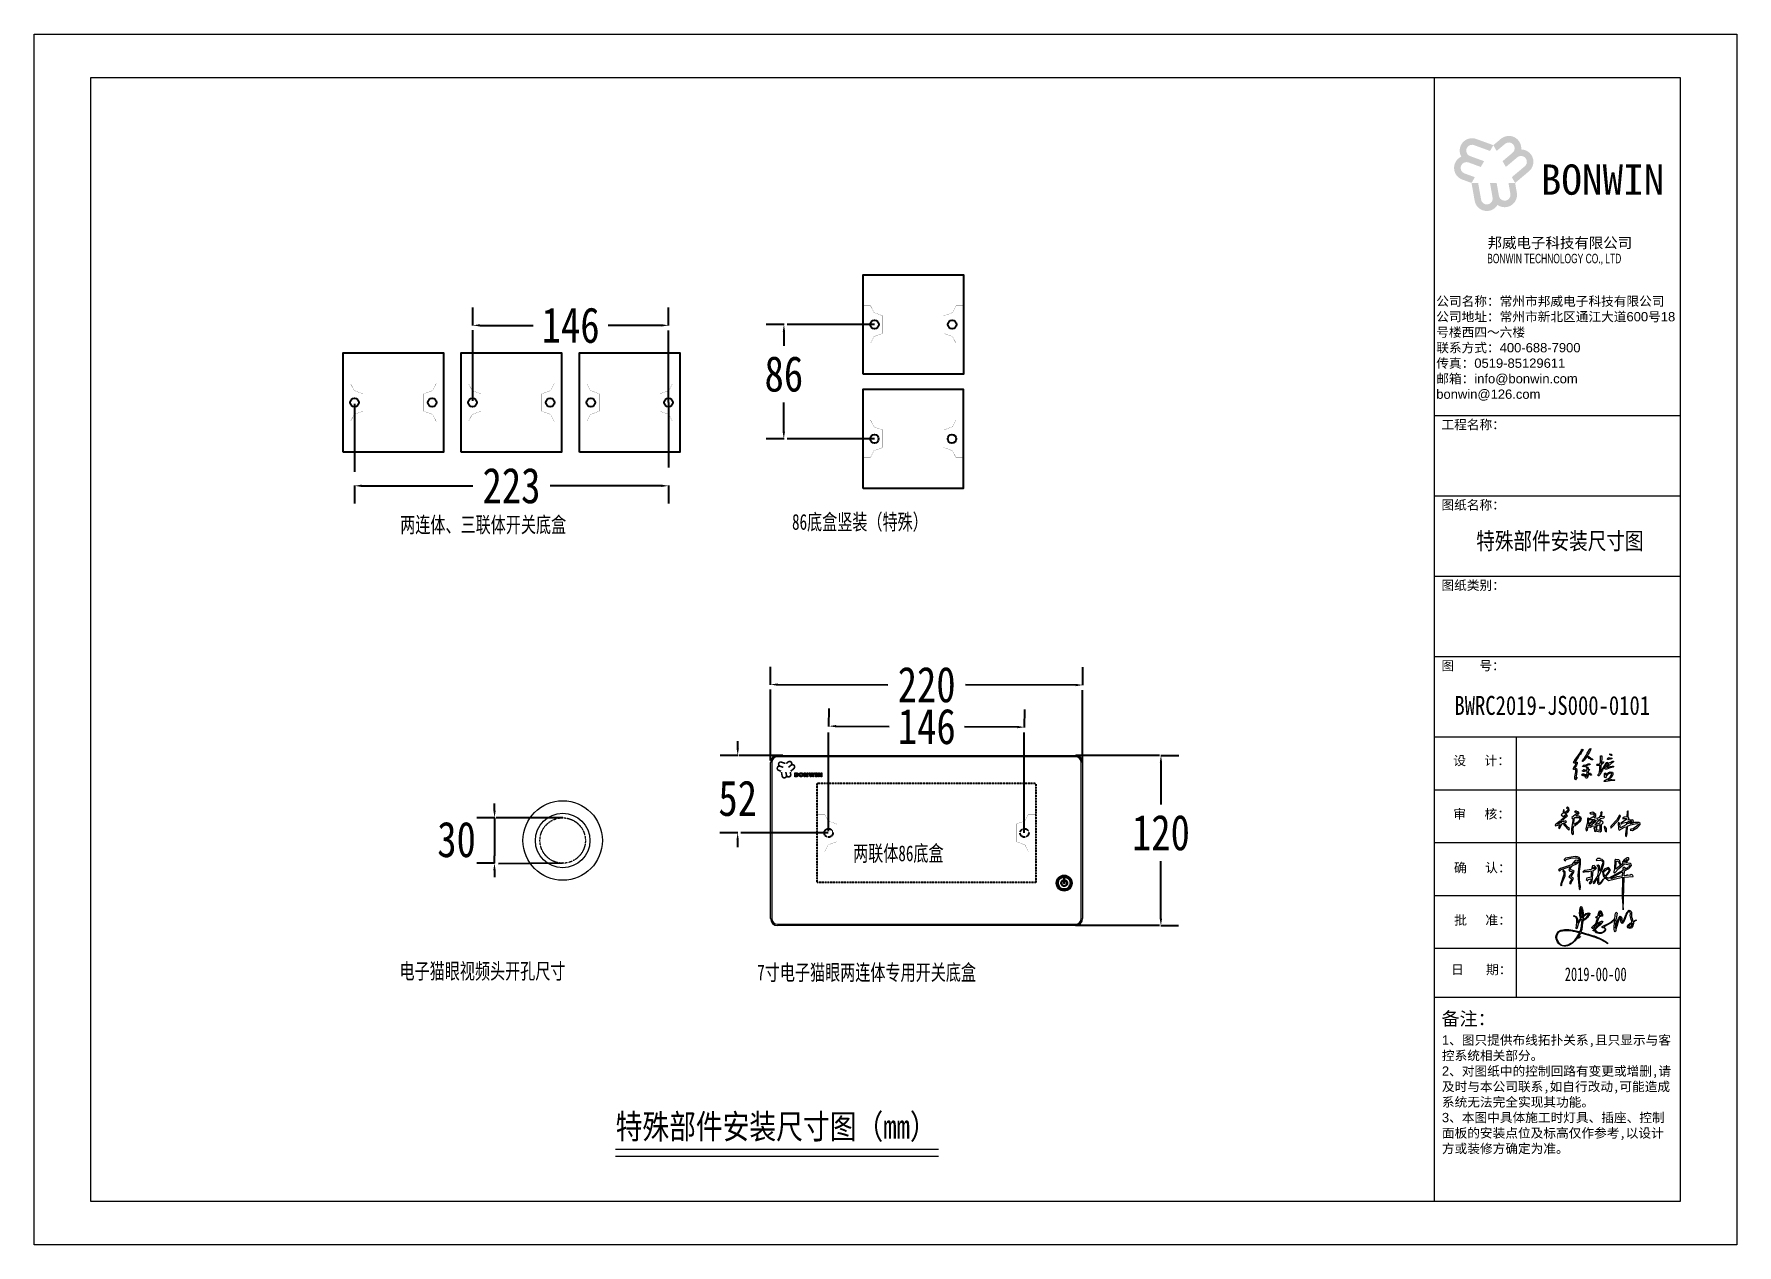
# Model space of a CAD drawing. Header units: millimetres. Extents: x 130143 to 328923, y 19139 to 134795.
# Drawn here: x 292923 to 328923, y 79693 to 105293 of the extents above; entities that cross this region are included whole.
import ezdxf
from ezdxf.enums import TextEntityAlignment as Align

# ---------------------------------------------------------------- set-up
doc = ezdxf.new("R2010")
doc.units = ezdxf.units.MM
doc.header["$LTSCALE"] = 10
doc.linetypes.add('( Hidden )', pattern=[0.375, 0.25, -0.125])
doc.layers.get('Defpoints').update_dxf_attribs({"color": 250})
doc.layers.add('邦威智能化', color=7, linetype='Continuous', lineweight=18)
doc.styles.add('DIM_FONT', font='SIMPLEX.shx', dxfattribs={"width": 0.8})
doc.styles.get("Standard").update_dxf_attribs({"font": 'arial.ttf'})
doc.styles.add('仿宋体', font='', dxfattribs={"width": 0.8})
doc.styles.add('图纸名称', font='simhei.ttf', dxfattribs={"width": 0.8})
doc.styles.add('宋体', font='', dxfattribs={"width": 0.8})
doc.styles.add('标准', font='', dxfattribs={"width": 0.667})
doc.styles.add('黑体', font='simhei.ttf', dxfattribs={"width": 0.7})
doc.styles.get('仿宋体').set_extended_font_data('宋体')
doc.styles.get('宋体').set_extended_font_data('SimSun')
doc.styles.get('标准').set_extended_font_data('仿宋_gb2312')
doc.dimstyles.get("Standard").update_dxf_attribs({"dimtxt": 0.18, "dimasz": 0.18, "dimexe": 0.18, "dimexo": 0.0625, "dimgap": 0.09, "dimtad": 0, "dimtih": 1, "dimtoh": 1, "dimdec": 4, "dimzin": 0, "dimdsep": 46, "dimtxsty": 'Standard', "dimcen": 0.09, "dimadec": 0, "dimazin": 0, "dimtfac": 1, "dimtdec": 4, "dimtofl": 0, "dimtmove": 0, "dimatfit": 3, "dimfxl": 1, "dimtolj": 1, "dimtzin": 0, "dimarcsym": 0})

msp = doc.modelspace()

# ---------------------------------------------------------------- texts
at = {"layer": '邦威智能化', "style": '图纸名称', "width": 0.8}
msp.add_text('特殊部件安装尺寸图（mm）', height=518.4, dxfattribs=at).set_placement((305217.53615, 81936.41469, 0))
at = {"layer": '邦威智能化', "color": 1, "linetype": 'ByBlock', "char_height": 873.6551111, "width": 7248.312385, "attachment_point": 1, "style": '黑体'}
for s, insert in [('{\\H0.3824x;两连体、三联体开关底盒}', (300663.22451, 95087.11198, 0)), ('{\\H0.3824x;\\C256;86底盒竖装（特殊）}', (308946.9426, 95146.23445, 0)), ('{\\H0.3824x;两联体86底盒}', (310237.90103, 88140.04928, 0)), ('{\\H0.3824x;电子猫眼视频头开孔尺寸}', (300648.02836, 85650.03457, 0)), ('{\\H0.3824x;7寸电子猫眼两连体专用开关底盒}', (308211.30323, 85622.30973, 0))]:
    msp.add_mtext(s, dxfattribs=dict(at, insert=insert))
at = {"layer": '邦威智能化', "insert": (323412.02408, 94355.83591, 0), "char_height": 360, "width": 7293.6, "attachment_point": 7, "style": '仿宋体'}
msp.add_mtext('特殊部件安装尺寸图', dxfattribs=at)
at = {"layer": '邦威智能化', "color": 0, "insert": (322950.20325, 90892.99516, 0), "char_height": 400, "width": 6746.6666667, "attachment_point": 7, "style": '仿宋体'}
msp.add_mtext('BWRC2019-JS000-0101', dxfattribs=at)
at = {"layer": '邦威智能化', "color": 0, "linetype": 'Continuous', "lineweight": 25, "insert": (325283.71783, 85560.1885, 0), "char_height": 288, "width": 20715.6018739, "attachment_point": 1, "style": '标准'}
msp.add_mtext('{\\fSimSun|b0|i0|c134|p49;2019-00-00}', dxfattribs=at)

# ---------------------------------------------------------------- blocks, each defined once
blk = doc.blocks.new('*D491')
at = {"layer": 'Defpoints', "color": 0, "transparency": 16777216}
for p in [(299698, 97511), (306333, 97511), (306333, 95742)]:
    blk.add_point(p, dxfattribs=at)
at = {"layer": '邦威智能化', "color": 0, "lineweight": -2, "transparency": 16777216}
for p, q in [((299698, 95746), (299698, 95367)), ((299848, 95742), (302199, 95742)), ((306183, 95742), (303833, 95742)), ((306333, 95746), (306333, 95367))]:
    blk.add_line(p, q, dxfattribs=at)
at = {"layer": '邦威智能化', "color": 0, "transparency": 16777216}
for points in [[(299848, 95767), (299848, 95717), (299698, 95742)], [(306183, 95767), (306183, 95717), (306333, 95742)]]:
    blk.add_solid(points, dxfattribs=at)
at = {"layer": '邦威智能化', "color": 7, "lineweight": -3, "transparency": 16777216, "insert": (303016, 95742), "char_height": 750, "attachment_point": 5, "style": 'DIM_FONT'}
blk.add_mtext('\\A1;{\\fSimSun|b0|i0|c0|p2;223}', dxfattribs=at)
blk = doc.blocks.new('*D492')
at = {"layer": 'Defpoints', "color": 0, "transparency": 16777216}
for p in [(306333, 99134), (302198, 97503), (306333, 97503)]:
    blk.add_point(p, dxfattribs=at)
at = {"layer": '邦威智能化', "color": 0, "lineweight": -2, "transparency": 16777216}
for p, q in [((302198, 99130), (302198, 99509)), ((306333, 99130), (306333, 99509)), ((302348, 99134), (303471, 99134)), ((306183, 99134), (305061, 99134))]:
    blk.add_line(p, q, dxfattribs=at)
at = {"layer": '邦威智能化', "color": 0, "transparency": 16777216}
for points in [[(302348, 99159), (302348, 99109), (302198, 99134)], [(306183, 99159), (306183, 99109), (306333, 99134)]]:
    blk.add_solid(points, dxfattribs=at)
at = {"layer": '邦威智能化', "color": 7, "lineweight": -3, "transparency": 16777216, "insert": (304266, 99134), "char_height": 750, "attachment_point": 5, "style": '宋体'}
blk.add_mtext('\\A1;146', dxfattribs=at)
blk = doc.blocks.new('*D493')
at = {"layer": 'Defpoints', "color": 0, "transparency": 16777216}
for p in [(308384, 90042), (307797, 88405), (308383, 88404)]:
    blk.add_point(p, dxfattribs=at)
at = {"layer": '邦威智能化', "color": 0, "lineweight": -2, "transparency": 16777216}
for p, q in [((307804, 90043), (307424, 90043)), ((307799, 90193), (307799, 90343)), ((307802, 88405), (307422, 88405)), ((307797, 88255), (307797, 88105))]:
    blk.add_line(p, q, dxfattribs=at)
at = {"layer": '邦威智能化', "color": 0, "transparency": 16777216}
for points in [[(307774, 90193), (307824, 90193), (307799, 90043)], [(307772, 88255), (307822, 88255), (307797, 88405)]]:
    blk.add_solid(points, dxfattribs=at)
at = {"layer": '邦威智能化', "color": 7, "lineweight": -3, "transparency": 16777216, "insert": (307798, 89132), "char_height": 750, "attachment_point": 5, "style": 'DIM_FONT'}
blk.add_mtext('\\A1;{\\fSimSun|b0|i0|c134|p2;52}', dxfattribs=at)
blk = doc.blocks.new('*D494')
at = {"layer": 'Defpoints', "color": 0, "transparency": 16777216}
for p in [(313863, 90640), (309719, 89031), (313854, 89009)]:
    blk.add_point(p, dxfattribs=at)
at = {"layer": '邦威智能化', "color": 0, "lineweight": -2, "transparency": 16777216}
for p, q in [((309728, 90657), (309730, 91036)), ((313863, 90635), (313865, 91015)), ((309878, 90661), (311000, 90655)), ((313713, 90641), (312590, 90646))]:
    blk.add_line(p, q, dxfattribs=at)
at = {"layer": '邦威智能化', "color": 0, "transparency": 16777216}
for points in [[(309878, 90686), (309878, 90636), (309728, 90661)], [(313713, 90666), (313713, 90616), (313863, 90640)]]:
    blk.add_solid(points, dxfattribs=at)
at = {"layer": '邦威智能化', "color": 7, "lineweight": -3, "transparency": 16777216, "insert": (311795, 90651), "char_height": 750, "attachment_point": 5, "style": '宋体'}
blk.add_mtext('\\A1;146', dxfattribs=at)
blk = doc.blocks.new('*D495')
at = {"layer": 'Defpoints', "color": 0, "transparency": 16777216}
for p in [(315093, 91530), (308491, 89903), (315090, 89893)]:
    blk.add_point(p, dxfattribs=at)
at = {"layer": '邦威智能化', "color": 0, "lineweight": -2, "transparency": 16777216}
for p, q in [((308493, 91535), (308494, 91915)), ((315093, 91526), (315093, 91905)), ((308643, 91540), (310971, 91536)), ((314943, 91530), (312615, 91534))]:
    blk.add_line(p, q, dxfattribs=at)
at = {"layer": '邦威智能化', "color": 0, "transparency": 16777216}
for points in [[(308643, 91565), (308643, 91515), (308493, 91540)], [(314943, 91555), (314943, 91505), (315093, 91530)]]:
    blk.add_solid(points, dxfattribs=at)
at = {"layer": '邦威智能化', "color": 7, "lineweight": -3, "transparency": 16777216, "insert": (311793, 91535), "char_height": 750, "attachment_point": 5, "style": '宋体'}
blk.add_mtext('\\A1;220', dxfattribs=at)
blk = doc.blocks.new('*D496')
at = {"layer": 'Defpoints', "color": 0, "transparency": 16777216}
for p in [(316161, 90043), (316746, 90043), (316159, 86443)]:
    blk.add_point(p, dxfattribs=at)
at = {"layer": '邦威智能化', "color": 0, "lineweight": -2, "transparency": 16777216}
for p, q in [((316742, 90043), (317121, 90043)), ((316746, 89893), (316746, 89006)), ((316745, 86593), (316745, 87806)), ((316740, 86443), (317120, 86443))]:
    blk.add_line(p, q, dxfattribs=at)
at = {"layer": '邦威智能化', "color": 0, "transparency": 16777216}
for points in [[(316721, 89893), (316771, 89893), (316746, 90043)], [(316720, 86593), (316770, 86593), (316745, 86443)]]:
    blk.add_solid(points, dxfattribs=at)
at = {"layer": '邦威智能化', "color": 7, "lineweight": -3, "transparency": 16777216, "insert": (316746, 88406), "char_height": 750, "attachment_point": 5, "style": 'DIM_FONT'}
blk.add_mtext('\\A1;{\\fSimSun|b0|i0|c134|p2;120}', dxfattribs=at)
blk = doc.blocks.new('*D497')
at = {"layer": 'Defpoints', "color": 0, "transparency": 16777216}
for p in [(304098, 88723), (302656, 87766), (304096, 87763)]:
    blk.add_point(p, dxfattribs=at)
at = {"layer": '邦威智能化', "color": 0, "lineweight": -2, "transparency": 16777216}
for p, q in [((302658, 88876), (302658, 89026)), ((302662, 88726), (302283, 88726)), ((302657, 88576), (302656, 87916)), ((302658, 88726), (302657, 88576)), ((302656, 87766), (302656, 87916)), ((302660, 87766), (302281, 87766)), ((302656, 87616), (302655, 87466))]:
    blk.add_line(p, q, dxfattribs=at)
at = {"layer": '邦威智能化', "color": 0, "transparency": 16777216}
for points in [[(302633, 88876), (302683, 88876), (302658, 88726)], [(302631, 87616), (302681, 87616), (302656, 87766)]]:
    blk.add_solid(points, dxfattribs=at)
at = {"layer": '邦威智能化', "color": 7, "lineweight": -3, "transparency": 16777216, "insert": (301855, 88261), "char_height": 750, "attachment_point": 5, "style": 'DIM_FONT'}
blk.add_mtext('\\A1;{\\fSimSun|b0|i0|c134|p2;30}', dxfattribs=at)
blk = doc.blocks.new('*D498')
at = {"layer": 'Defpoints', "color": 0, "transparency": 16777216}
for p in [(309360, 99151), (308773, 96737), (309358, 96737)]:
    blk.add_point(p, dxfattribs=at)
at = {"layer": '邦威智能化', "color": 0, "lineweight": -2, "transparency": 16777216}
for p, q in [((308779, 99151), (308400, 99151)), ((308775, 99001), (308774, 98704)), ((308773, 96887), (308773, 97504)), ((308777, 96737), (308398, 96738))]:
    blk.add_line(p, q, dxfattribs=at)
at = {"layer": '邦威智能化', "color": 0, "transparency": 16777216}
for points in [[(308750, 99001), (308800, 99001), (308775, 99151)], [(308748, 96887), (308798, 96887), (308773, 96737)]]:
    blk.add_solid(points, dxfattribs=at)
at = {"layer": '邦威智能化', "color": 7, "lineweight": -3, "transparency": 16777216, "insert": (308774, 98104), "char_height": 750, "attachment_point": 5, "style": 'DIM_FONT'}
blk.add_mtext('\\A1;{\\fSimSun|b0|i0|c134|p2;86}', dxfattribs=at)
blk = doc.blocks.new('图框')
h = blk.add_hatch(color=5)
h.dxf.hatch_style = 1
h.paths.add_polyline_path([(36461, -1029), (36261, -1197), (36348, -1349), (36572, -1161, -1), (36770, -1397), (36505, -1620), (36593, -1772), (36894, -1519, -1), (37092, -1755), (36749, -2043), (36837, -2195), (37203, -1887, 0.696307), (36997, -1310, 0.6707)])
h.paths.add_polyline_path([(36837, -2195), (36661, -2195), (36712, -2483, -1), (36409, -2536), (36348, -2195), (36173, -2195), (36241, -2583, -1), (35938, -2636), (35860, -2195), (35685, -2195), (35768, -2666, 0.696307), (36371, -2776, 0.6707), (36882, -2453)])
h.paths.add_polyline_path([(35646, -1485, -1), (35752, -1196), (36173, -1349), (36261, -1197), (35811, -1033, 0.696307), (35414, -1501, 0.6707), (35439, -2105), (35685, -2195), (35772, -2043), (35498, -1943, -1), (35603, -1653), (35929, -1772), (36017, -1620)])
for p, q in [((34698, 590), (34698, -29110)), ((41198, -2583), (41198, -8983)), ((34698, -8340), (41198, -8340)), ((34698, -10463), (41198, -10463)), ((34698, -12587), (41198, -12587)), ((34698, -14710), (41198, -14710)), ((34698, -16833), (41198, -16833)), ((36860, -16833), (36860, -23716)), ((34698, -18230), (41198, -18230)), ((34698, -19626), (41198, -19626)), ((34698, -21023), (41198, -21023)), ((34698, -22419), (41198, -22419)), ((34698, -23716), (41198, -23716))]:
    blk.add_line(p, q)
for points in [[(-2302, 1740), (42698, 1740), (42698, -30260), (-2302, -30260)], [(-802, 590), (41198, 590), (41198, -29110), (-802, -29110)]]:
    blk.add_lwpolyline(points, close=True)
for s, height, p in [('工程名称：', 245.7, (34890, -8704)), ('图纸名称：', 245.7, (34890, -10827)), ('图纸类别：', 245.7, (34890, -12950)), ('图       号：', 245.7, (34890, -15074)), ('备注：', 350, (34890, -24456))]:
    blk.add_text(s, height=height).set_placement(p)
for s, p, p2 in [('设     计：', (35200, -17583), (36706, -17583)), ('审     核：', (35201, -18992), (36708, -18992)), ('确     认：', (35219, -20414), (36725, -20414)), ('批     准：', (35225, -21799), (36731, -21799)), ('日      期：', (35143, -23106), (36745, -23106))]:
    blk.add_text(s, height=245.7).set_placement(p, p2, align=Align.ALIGNED)
at = {"attachment_point": 1}
for s, width, insert, char_height in [('{\\fSimHei|b1|i0|c0|p49;\\C5;BONWIN}', 3084.57, (37514, -1706), 800), ('{\\fSimSun|b1|i0|c134|p2;邦威电子科技有限公司}', 5483.58, (36110, -3637), 280), ('{\\fﾷￂￋￎ_gb2312|b0|i0|c134|p49;\\W0.667;BONWIN TECHNOLOGY CO., LTD}', 5483.58, (36099, -4067), 250), ('{\\fSimSun|b0|i0|c134|p2;公司名称：常州市邦威电子科技有限公司\\P公司地址：常州市新北区通江大道}600{\\fSimSun|b0|i0|c134|p2;号}18{\\fSimSun|b0|i0|c134|p2;号楼西四～六楼\\P联系方式：}400-688-7900{\\fSimSun|b0|i0|c134|p2;\u3000\u3000\\P传真：}0519-85129611\\P{\\fSimSun|b0|i0|c134|p2;邮箱：}info@bonwin.com{\\fSimSun|b0|i0|c134|p2;\u3000\u3000}bonwin@126.com', 6387.17, (34753, -5197), 245.65), ('1{\\fSimSun|b0|i0|c134|p2;、图只提供布线拓扑关系,且只显示与客\\P控系统相关部分。\\P}2{\\fSimSun|b0|i0|c134|p2;、对图纸中的控制回路有变更或增删,请\\P及时与本公司联系,如自行改动,可能造成\\P系统无法完全实现其功能。\\P}3{\\fSimSun|b0|i0|c134|p2;、本图中具体施工时灯具、插座、控制\\P面板的安装点位及标高仅作参考,以设计\\P方或装修方确定为准。}', 16746.57, (34902, -24723), 245.65)]:
    blk.add_mtext_dynamic_manual_height_columns(s, width=width, gutter_width=1228, heights=[0], dxfattribs=dict(at, insert=insert, char_height=char_height))
blk = doc.blocks.new('zzh')
at = {"linetype": 'Continuous', "elevation": 9684500}
for points in [[(457.5, 1003.3), (456.5, 1004.3), (451.5, 1003.3), (441.5, 992.3), (412.5, 982.3), (407.5, 978.3), (409.5, 975.3), (414.5, 979.3), (438.5, 987.3), (434.5, 978.3), (437.5, 975.3), (443.5, 974.3), (444.5, 972.3), (434.5, 960.3), (442.5, 955.3), (436.5, 944.3), (438.5, 941.3), (440.5, 942.3), (441.5, 947.3), (444.5, 950.3), (446.5, 956.3), (440.5, 960.3), (448.5, 974.3), (445.5, 977.3), (440.5, 978.3), (438.5, 981.3), (442.5, 988.3), (448.5, 992.3), (455.5, 994.3), (459.5, 998.3), (459.5, 1001.3), (457.5, 1003.3)], [(452.5, 1013.3), (451.5, 1014.3), (425.5, 1009.3), (422.5, 1006.3), (422.5, 1004.3), (425.5, 1002.3), (427.5, 1006.3), (439.5, 1009.3), (454.5, 1010.3), (458.5, 1009.3), (462.5, 1004.3), (458.5, 964.3), (461.5, 928.3), (464.5, 926.3), (465.5, 934.3), (462.5, 952.3), (462.5, 975.3), (465.5, 993.3), (465.5, 1006.3), (461.5, 1011.3), (457.5, 1013.3), (452.5, 1013.3)], [(453.5, 999.3), (456.5, 999.3), (451.5, 995.3), (449.5, 996.3), (453.5, 999.3)], [(460.5, 1003.3), (459.5, 1004.3), (459.5, 1002.3), (460.5, 1003.3)], [(502.5, 989.3), (501.5, 990.3), (497.5, 989.3), (494.5, 979.3), (476.5, 977.3), (471.5, 973.3), (474.5, 972.3), (478.5, 974.3), (487.5, 974.3), (493.5, 976.3), (493.5, 959.3), (482.5, 956.3), (480.5, 953.3), (484.5, 949.3), (485.5, 953.3), (492.5, 955.3), (492.5, 948.3), (488.5, 944.3), (489.5, 942.3), (492.5, 942.3), (496.5, 948.3), (498.5, 977.3), (503.5, 978.3), (507.5, 983.3), (502.5, 989.3)], [(518.5, 1007.3), (517.5, 1008.3), (510.5, 1008.3), (506.5, 1005.3), (507.5, 1003.3), (518.5, 1004.3), (523.5, 1001.3), (524.5, 997.3), (516.5, 975.3), (515.5, 988.3), (512.5, 991.3), (508.5, 990.3), (512.5, 986.3), (512.5, 971.3), (509.5, 961.3), (498.5, 945.3), (499.5, 942.3), (503.5, 945.3), (509.5, 956.3), (510.5, 943.3), (513.5, 940.3), (519.5, 942.3), (524.5, 949.3), (523.5, 951.3), (517.5, 944.3), (515.5, 943.3), (513.5, 945.3), (513.5, 962.3), (523.5, 982.3), (527.5, 994.3), (527.5, 1001.3), (522.5, 1006.3), (518.5, 1007.3)], [(593.5, 1009.3), (592.5, 1010.3), (588.5, 1010.3), (580.5, 1005.3), (576.5, 1000.3), (577.5, 995.3), (558.5, 980.3), (559.5, 1000.3), (561.5, 1002.3), (566.5, 1000.3), (566.5, 997.3), (569.5, 993.3), (571.5, 994.3), (569.5, 1002.3), (566.5, 1005.3), (558.5, 1006.3), (556.5, 1004.3), (555.5, 981.3), (553.5, 973.3), (553.5, 971.3), (555.5, 970.3), (566.5, 982.3), (581.5, 994.3), (594.5, 992.3), (596.5, 990.3), (587.5, 982.3), (585.5, 982.3), (582.5, 985.3), (579.5, 985.3), (577.5, 983.3), (577.5, 977.3), (540.5, 956.3), (536.5, 956.3), (533.5, 959.3), (533.5, 962.3), (541.5, 971.3), (544.5, 978.3), (539.5, 985.3), (529.5, 981.3), (523.5, 974.3), (525.5, 963.3), (539.5, 950.3), (576.5, 959.3), (575.5, 906.3), (578.5, 873.3), (580.5, 959.3), (604.5, 961.3), (603.5, 964.3), (599.5, 966.3), (596.5, 964.3), (580.5, 963.3), (581.5, 976.3), (593.5, 982.3), (600.5, 990.3), (599.5, 993.3), (596.5, 995.3), (585.5, 997.3), (593.5, 1006.3), (593.5, 1009.3)], [(587.5, 1006.3), (589.5, 1006.3), (581.5, 998.3), (580.5, 1000.3), (587.5, 1006.3)], [(421.5, 977.3), (419.5, 978.3), (418.5, 975.3), (421.5, 972.3), (421.5, 966.3), (412.5, 939.3), (414.5, 936.3), (416.5, 938.3), (416.5, 942.3), (424.5, 963.3), (424.5, 973.3), (421.5, 977.3)], [(499.5, 985.3), (502.5, 985.3), (502.5, 981.3), (499.5, 981.3), (499.5, 985.3)], [(527.5, 954.3), (526.5, 955.3), (523.5, 952.3), (524.5, 950.3), (527.5, 954.3)], [(536.5, 981.3), (539.5, 981.3), (540.5, 975.3), (530.5, 962.3), (527.5, 967.3), (527.5, 974.3), (536.5, 981.3)], [(529.5, 956.3), (528.5, 957.3), (528.5, 955.3), (529.5, 956.3)], [(574.5, 972.3), (576.5, 973.3), (575.5, 962.3), (561.5, 960.3), (555.5, 957.3), (545.5, 955.3), (548.5, 958.3), (574.5, 972.3)], [(552.5, 958.3), (551.5, 959.3), (551.5, 957.3), (552.5, 958.3)], [(561.5, 983.3), (560.5, 984.3), (560.5, 982.3), (561.5, 983.3)], [(581.5, 981.3), (583.5, 980.3), (581.5, 979.3), (581.5, 981.3)], [(588.5, 965.3), (587.5, 966.3), (587.5, 964.3), (588.5, 965.3)]]:
    blk.add_lwpolyline(points, dxfattribs=at)
blk = doc.blocks.new('zcw')
at = {"linetype": 'Continuous', "elevation": 9684500}
for points in [[(448, 1160), (447, 1161), (445, 1159), (449, 1155), (448, 1152), (439, 1145), (439, 1153), (437, 1154), (435, 1144), (431, 1140), (436, 1136), (440, 1139), (443, 1137), (430, 1125), (432, 1123), (430, 1119), (421, 1116), (428, 1122), (426, 1123), (415, 1114), (416, 1111), (428, 1115), (424, 1107), (425, 1104), (427, 1105), (433, 1117), (437, 1117), (438, 1119), (445, 1121), (443, 1124), (435, 1122), (436, 1127), (447, 1138), (444, 1142), (440, 1143), (449, 1148), (452, 1152), (451, 1158), (448, 1160)], [(472, 1149), (471, 1150), (468, 1150), (466, 1148), (473, 1146), (474, 1144), (472, 1144), (459, 1133), (460, 1131), (462, 1131), (458, 1103), (458, 1093), (461, 1088), (463, 1090), (462, 1105), (464, 1111), (468, 1112), (482, 1124), (484, 1129), (483, 1133), (477, 1137), (469, 1137), (478, 1145), (476, 1148), (472, 1149)], [(466, 1133), (474, 1133), (478, 1133), (480, 1131), (480, 1128), (475, 1121), (465, 1115), (464, 1120), (466, 1133)], [(539, 1147), (537, 1148), (535, 1146), (536, 1142), (531, 1133), (526, 1131), (518, 1132), (522, 1137), (522, 1141), (514, 1147), (506, 1146), (508, 1143), (515, 1143), (519, 1139), (514, 1134), (504, 1128), (519, 1128), (513, 1125), (503, 1116), (504, 1131), (502, 1132), (500, 1130), (500, 1120), (496, 1103), (497, 1098), (500, 1100), (501, 1107), (503, 1109), (508, 1108), (513, 1111), (520, 1110), (524, 1112), (521, 1106), (517, 1106), (517, 1104), (519, 1103), (519, 1097), (521, 1096), (523, 1099), (525, 1097), (534, 1095), (537, 1098), (537, 1115), (542, 1119), (541, 1122), (534, 1126), (533, 1118), (520, 1114), (535, 1131), (543, 1132), (545, 1134), (544, 1136), (537, 1135), (539, 1147)], [(521, 1126), (522, 1126), (521, 1122), (508, 1111), (504, 1111), (504, 1113), (510, 1119), (521, 1126)], [(527, 1128), (528, 1128), (527, 1126), (527, 1128)], [(587, 1138), (585, 1139), (578, 1127), (563, 1111), (561, 1108), (562, 1105), (581, 1125), (586, 1133), (587, 1138)], [(608, 1150), (607, 1151), (605, 1149), (604, 1135), (597, 1134), (593, 1131), (603, 1131), (603, 1128), (588, 1118), (590, 1116), (592, 1118), (603, 1121), (603, 1115), (587, 1106), (586, 1116), (583, 1120), (581, 1119), (582, 1103), (584, 1100), (598, 1108), (603, 1109), (601, 1090), (601, 1085), (603, 1083), (605, 1091), (606, 1110), (614, 1114), (631, 1117), (635, 1116), (634, 1113), (621, 1103), (615, 1102), (613, 1100), (619, 1099), (632, 1107), (639, 1115), (639, 1117), (636, 1120), (624, 1120), (617, 1117), (613, 1117), (620, 1121), (622, 1123), (620, 1127), (607, 1126), (610, 1130), (608, 1134), (608, 1150)], [(430, 1123), (428, 1124), (427, 1123), (430, 1123)], [(440, 1117), (438, 1118), (438, 1114), (451, 1100), (453, 1104), (447, 1108), (440, 1117)], [(531, 1114), (533, 1115), (533, 1099), (524, 1101), (526, 1112), (531, 1114)], [(547, 1109), (545, 1110), (544, 1108), (547, 1097), (550, 1095), (550, 1104), (547, 1109)], [(614, 1124), (616, 1124), (617, 1123), (609, 1117), (606, 1117), (608, 1123), (614, 1124)]]:
    blk.add_lwpolyline(points, dxfattribs=at)

# ---------------------------------------------------------------- dimensions: what is measured, and where the dimension line sits
at = {"layer": '邦威智能化', "color": 5, "lineweight": -3}
for p1, p2, distance, text, picture, middle in [((302198.32813, 97503.40689, 0), (306333.47259, 97503.40689, 0), 1630.81215, '146', '*D492', (304265.90036, 99134.21904, 0)), ((308490.7114, 89902.82795, 358.39653), (315090.39546, 89893.09781, 358.39653), 1636.90695, '220', '*D495', (311792.96678, 91534.86805, 358.39653)), ((309719.23918, 89030.5628, 358.39653), (313854.38124, 89009.00367, 358.39653), 1630.78998, '146', '*D494', (311795.31244, 90650.55105, 358.39653))]:
    dim = msp.add_aligned_dim(p1=p1, p2=p2, distance=distance, text=text, dimstyle='Standard', override={"dimscale": 1.5, "dimtxt": 500, "dimasz": 100, "dimexe": 250, "dimexo": 300, "dimgap": 150, "dimtxsty": '宋体', "dimclrt": 7, "dimadec": 2, "dimazin": 2, "dimfxl": 3, "dimfxlon": 1}, dxfattribs=at)
    dim.commit()
    dim.dimension.update_dxf_attribs({"geometry": picture, "text_midpoint": middle})
for base, p1, p2, angle, text, override, picture, middle in [((308772.84282, 96737.33653, 0), (309360.18712, 99150.616, 0), (309358.37337, 96736.89654, 0), 269.956946044, '{\\fSimSun|b0|i0|c134|p2;86}', {"dimscale": 1.5, "dimtxt": 500, "dimasz": 100, "dimexe": 250, "dimexo": 300, "dimgap": 150, "dimtxsty": 'DIM_FONT', "dimclrt": 7, "dimadec": 2, "dimazin": 2, "dimfxl": 3, "dimfxlon": 1}, '*D498', (308773.86947, 98103.58882, 0)), ((306333.47259, 95741.86405, 0), (299698.41418, 97511.35883, 0), (306333.47259, 97511.35883, 0), 0, '{\\fSimSun|b0|i0|c0|p2;223}', {"dimscale": 1.5, "dimtxt": 500, "dimasz": 100, "dimexe": 250, "dimexo": 300, "dimgap": 150, "dimtxsty": 'DIM_FONT', "dimclrt": 7, "dimadec": 2, "dimazin": 2, "dimfxl": 3, "dimfxlon": 1}, '*D491', (303015.94339, 95741.86405, 0)), ((307797.28766, 88404.63022, 358.39653), (308384.36516, 90042.41516, 358.39653), (308382.5827, 88403.99347, 358.39653), 269.937667266, '{\\fSimSun|b0|i0|c134|p2;52}', {"dimscale": 1.5, "dimtxt": 500, "dimasz": 100, "dimexe": 250, "dimexo": 300, "dimgap": 150, "dimtxsty": 'DIM_FONT', "dimclrt": 7, "dimadec": 2, "dimazin": 2, "dimfxl": 3, "dimfxlon": 1}, '*D493', (307798.0788, 89131.83982, 358.39653)), ((316746.32462, 90042.70276, 358.39653), (316159.21999, 86443.14456, 358.39653), (316161.01936, 90042.99532, 358.39653), 89.971360852, '{\\fSimSun|b0|i0|c134|p2;120}', {"dimscale": 1.5, "dimtxt": 500, "dimasz": 100, "dimexe": 250, "dimexo": 300, "dimgap": 150, "dimtxsty": 'DIM_FONT', "dimclrt": 7, "dimadec": 2, "dimazin": 2, "dimfxl": 3, "dimfxlon": 1}, '*D496', (316745.50635, 88405.67438, 358.39653)), ((302655.91521, 87765.77582, 358.39653), (304098.23296, 88723.09782, 358.39653), (304096.4505, 87763.10113, 358.39653), 269.893617106, '{\\fSimSun|b0|i0|c134|p2;30}', {"dimscale": 1.5, "dimtxt": 500, "dimasz": 100, "dimexe": 250, "dimexo": 300, "dimgap": 150, "dimtxsty": 'DIM_FONT', "dimclrt": 7, "dimadec": 2, "dimazin": 2, "dimtmove": 2, "dimfxl": 3, "dimfxlon": 1}, '*D497', (301855.4922, 88260.89539, 358.39653))]:
    dim = msp.add_linear_dim(base=base, p1=p1, p2=p2, angle=angle, text=text, dimstyle='Standard', override=override, dxfattribs=at)
    dim.commit()
    dim.dimension.update_dxf_attribs({"geometry": picture, "text_midpoint": middle, "dimtype": 161})

# ---------------------------------------------------------------- hatches: boundary and pattern name
at = {"layer": '邦威智能化'}
h = msp.add_hatch(color=0, dxfattribs=at)
h.dxf.hatch_style = 1
h.paths.add_polyline_path([(308854.70826, 89917.29605), (308816.19347, 89884.9783), (308833.03818, 89855.80241), (308876.03441, 89891.88054, -1), (308914.05238, 89846.57249), (308863.06711, 89803.79077), (308879.91182, 89774.61487), (308937.84825, 89823.22931, -1), (308975.86622, 89777.92126), (308909.94076, 89722.60323), (308926.78547, 89693.42734), (308997.19237, 89752.50575, 0.6963072607), (308957.51533, 89863.32217, 0.6707004433)])
h.paths.add_polyline_path([(308926.78547, 89693.42734), (308893.09605, 89693.42734), (308902.84251, 89638.15244, -1), (308844.5956, 89627.88194), (308833.03818, 89693.42734), (308799.34876, 89693.42734), (308812.48188, 89618.9457, -1), (308754.23498, 89608.6752), (308739.29089, 89693.42734), (308705.60147, 89693.42734), (308721.56142, 89602.91397, 0.6963072607), (308837.36977, 89581.86708, 0.6707004433), (308935.51606, 89643.91367)])
h.paths.add_polyline_path([(308698.25027, 89829.65797, -1), (308718.47921, 89885.23652), (308799.34876, 89855.80241), (308816.19347, 89884.9783), (308729.82661, 89916.41327, 0.6963072607), (308653.6953, 89826.64373, 0.6707004433), (308658.35608, 89710.62325), (308705.60147, 89693.42734), (308722.44618, 89722.60323), (308669.70348, 89741.8, -1), (308689.93242, 89797.37855), (308752.47511, 89774.61487), (308769.31982, 89803.79077)])

# ---------------------------------------------------------------- linework, layer by layer
at = {"layer": '邦威智能化', "color": 5, "lineweight": -3}
for p, q in [((302198.32813, 97537.40784, 0), (302198.32813, 99032.86288, 0)), ((306333.47259, 97503.40689, 0), (306333.47259, 99024.7208, 0)), ((310689.26199, 99150.56236, 0), (308843.12068, 99150.63687, 0)), ((299698.41418, 97475.55666, 0), (299698.41418, 96037.35266, 0)), ((306333.47259, 97503.40689, 0), (306333.47259, 96130.07056, 0)), ((310687.46161, 96736.74872, 0), (308842.85223, 96736.95388, 0)), ((308490.7114, 89936.8289, 358.39653), (308490.7114, 91432.28394, 358.39653)), ((315090.39546, 89902.82795, 358.39653), (315090.39546, 91424.14186, 358.39653)), ((309719.23678, 88437.84576, 358.39653), (309719.23678, 90529.00093, 358.39653)), ((313854.38124, 88403.84481, 358.39653), (313854.38124, 90529.00093, 358.39653)), ((308753.84387, 90043.17229, 358.39653), (307822.04786, 90043.2468, 358.39653)), ((316712.72772, 90042.94876, 358.39653), (314947.08076, 90043.09778, 358.39653)), ((304098.23296, 88723.09782, 358.39653), (302693.36453, 88725.77202, 358.39653)), ((309711.67093, 88403.84565, 358.39653), (307867.06156, 88404.05081, 358.39653)), ((304096.4505, 87763.10113, 358.39653), (302738.37823, 87751.91875, 358.39653)), ((316712.72772, 86443.09785, 358.39653), (314947.08076, 86443.24687, 358.39653))]:
    msp.add_line(p, q, dxfattribs=at)
at = {"layer": '邦威智能化', "color": 7, "linetype": 'Continuous', "lineweight": 15}
for p, q in [((308640.39558, 90043.09778, 358.39653), (314940.39538, 90043.09778, 358.39653)), ((314940.39538, 90013.09783, 358.39653), (308640.39558, 90013.09783, 358.39653)), ((308490.3955, 86593.09783, 358.39653), (308490.3955, 89893.09781, 358.39653)), ((308520.39556, 89893.09781, 358.39653), (308520.39556, 86593.09783, 358.39653)), ((309009.48611, 89674.96966, 358.39653), (309039.30547, 89674.96966, 358.39653)), ((309009.48611, 89590.96966, 358.39653), (309009.48611, 89674.96966, 358.39653)), ((309026.90074, 89661.65259, 358.39653), (309026.90074, 89641.16479, 358.39653)), ((309034.42361, 89661.65259, 358.39653), (309026.90074, 89661.65259, 358.39653)), ((309026.90074, 89641.16479, 358.39653), (309035.35196, 89641.16479, 358.39653)), ((309206.57879, 89674.96966, 358.39653), (309226.12223, 89674.96966, 358.39653)), ((309206.57879, 89590.96966, 358.39653), (309206.57879, 89674.96966, 358.39653)), ((309223.35318, 89652.14497, 358.39653), (309223.08107, 89652.14497, 358.39653)), ((309226.12223, 89674.96966, 358.39653), (309260.45531, 89622.14954, 358.39653)), ((309263.00028, 89590.96966, 358.39653), (309227.37071, 89645.31037, 358.39653)), ((309263.94464, 89674.96966, 358.39653), (309281.35928, 89674.96966, 358.39653)), ((309263.94464, 89627.07942, 358.39653), (309263.94464, 89674.96966, 358.39653)), ((309281.35928, 89674.96966, 358.39653), (309281.35928, 89590.96966, 358.39653)), ((309308.1983, 89674.96966, 358.39653), (309327.54967, 89674.96966, 358.39653)), ((309330.59083, 89590.96966, 358.39653), (309308.1983, 89674.96966, 358.39653)), ((309327.54967, 89674.96966, 358.39653), (309339.85836, 89617.97195, 358.39653)), ((309343.65181, 89618.24406, 358.39653), (309358.98565, 89674.96966, 358.39653)), ((309365.88428, 89645.72652, 358.39653), (309351.2387, 89590.96966, 358.39653)), ((309358.98565, 89674.96966, 358.39653), (309377.68077, 89674.96966, 358.39653)), ((309367.61293, 89654.99406, 358.39653), (309367.38885, 89654.99406, 358.39653)), ((309383.18687, 89590.96966, 358.39653), (309368.95745, 89645.72652, 358.39653)), ((309377.68077, 89674.96966, 358.39653), (309391.62208, 89617.53979, 358.39653)), ((309394.58321, 89617.85991, 358.39653), (309407.82025, 89674.96966, 358.39653)), ((309425.23489, 89674.96966, 358.39653), (309402.9704, 89590.96966, 358.39653)), ((309407.82025, 89674.96966, 358.39653), (309425.23489, 89674.96966, 358.39653)), ((309443.62269, 89674.96966, 358.39653), (309475.37879, 89674.96966, 358.39653)), ((309443.62269, 89661.65259, 358.39653), (309443.62269, 89674.96966, 358.39653)), ((309450.79342, 89661.65259, 358.39653), (309443.62269, 89661.65259, 358.39653)), ((309450.79342, 89604.28674, 358.39653), (309450.79342, 89661.65259, 358.39653)), ((309468.20806, 89661.65259, 358.39653), (309468.20806, 89604.28674, 358.39653)), ((309475.37879, 89661.65259, 358.39653), (309468.20806, 89661.65259, 358.39653)), ((309475.37879, 89674.96966, 358.39653), (309475.37879, 89661.65259, 358.39653)), ((309503.2422, 89674.96966, 358.39653), (309522.78565, 89674.96966, 358.39653)), ((309503.2422, 89590.96966, 358.39653), (309503.2422, 89674.96966, 358.39653)), ((309520.01659, 89652.14497, 358.39653), (309519.74449, 89652.14497, 358.39653)), ((309522.78565, 89674.96966, 358.39653), (309557.11873, 89622.14954, 358.39653)), ((309559.6637, 89590.96966, 358.39653), (309524.03412, 89645.31037, 358.39653)), ((309560.60806, 89627.07942, 358.39653), (309560.60806, 89674.96966, 358.39653)), ((309560.60806, 89674.96966, 358.39653), (309578.02269, 89674.96966, 358.39653)), ((309578.02269, 89674.96966, 358.39653), (309578.02269, 89590.96966, 358.39653)), ((315060.3954, 86593.09783, 358.39653), (315060.3954, 89893.09781, 358.39653)), ((315090.39546, 89893.09781, 358.39653), (315090.39546, 86593.09783, 358.39653)), ((309040.73001, 89590.96966, 358.39653), (309009.48611, 89590.96966, 358.39653)), ((309026.90074, 89627.84771, 358.39653), (309026.90074, 89604.28674, 358.39653)), ((309037.59281, 89627.84771, 358.39653), (309026.90074, 89627.84771, 358.39653)), ((309026.90074, 89604.28674, 358.39653), (309037.76888, 89604.28674, 358.39653)), ((309051.00592, 89636.61906, 358.39653), (309051.00592, 89636.39497, 358.39653)), ((309223.99342, 89590.96966, 358.39653), (309206.57879, 89590.96966, 358.39653)), ((309223.99342, 89638.74787, 358.39653), (309223.99342, 89590.96966, 358.39653)), ((309281.35928, 89590.96966, 358.39653), (309263.00028, 89590.96966, 358.39653)), ((309264.6329, 89615.475, 358.39653), (309264.90501, 89615.475, 358.39653)), ((309351.2387, 89590.96966, 358.39653), (309330.59083, 89590.96966, 358.39653)), ((309340.97879, 89608.52835, 358.39653), (309342.00318, 89608.52835, 358.39653)), ((309402.9704, 89590.96966, 358.39653), (309383.18687, 89590.96966, 358.39653)), ((309392.95059, 89608.6404, 358.39653), (309393.22269, 89608.6404, 358.39653)), ((309443.62269, 89604.28674, 358.39653), (309450.79342, 89604.28674, 358.39653)), ((309443.62269, 89590.96966, 358.39653), (309443.62269, 89604.28674, 358.39653)), ((309475.37879, 89590.96966, 358.39653), (309443.62269, 89590.96966, 358.39653)), ((309468.20806, 89604.28674, 358.39653), (309475.37879, 89604.28674, 358.39653)), ((309475.37879, 89604.28674, 358.39653), (309475.37879, 89590.96966, 358.39653)), ((309520.65684, 89590.96966, 358.39653), (309503.2422, 89590.96966, 358.39653)), ((309520.65684, 89638.74787, 358.39653), (309520.65684, 89590.96966, 358.39653)), ((309578.02269, 89590.96966, 358.39653), (309559.6637, 89590.96966, 358.39653)), ((309561.29632, 89615.475, 358.39653), (309561.56842, 89615.475, 358.39653)), ((314658.39553, 87487.09782, 358.39653), (314658.39553, 87490.22024, 358.39653)), ((314742.39538, 87490.22024, 358.39653), (314742.39538, 87487.09782, 358.39653)), ((314658.39553, 87195.97538, 358.39653), (314658.39553, 87199.0978, 358.39653)), ((314742.39538, 87199.0978, 358.39653), (314742.39538, 87195.97538, 358.39653)), ((308640.39558, 86473.09781, 358.39653), (314940.39538, 86473.09781, 358.39653)), ((314940.39538, 86443.09786, 358.39653), (308640.39558, 86443.09786, 358.39653))]:
    msp.add_line(p, q, dxfattribs=at)
at = {"layer": '邦威智能化', "color": 0}
for p, q in [((305214.11503, 81715.76545, 0), (312042.038, 81715.76545, 0)), ((305214.11503, 81566.90911, 0), (312042.038, 81566.90911, 0))]:
    msp.add_line(p, q, dxfattribs=at)
at = {"layer": '邦威智能化', "color": 9, "lineweight": -3, "elevation": 0}
for points in [[(310451.66587, 98099.00383), (310451.66587, 100202.12088), (312569.26156, 100202.12088), (312569.26156, 98099.00383)], [(310449.86549, 95685.1902), (310449.86549, 97788.30724), (312567.46118, 97788.30724), (312567.46118, 95685.1902)]]:
    msp.add_lwpolyline(points, close=True, dxfattribs=at)
at = {"layer": '邦威智能化', "color": 9, "lineweight": -3, "const_width": 3.6, "elevation": 0}
for points in [[(310451.66587, 99150.56236), (310451.66587, 99548.44573), (310606.44801, 99548.44573), (310680.53123, 99403.30194), (310867.35045, 99335.56737), (310867.35045, 99025.92649)], [(312569.26156, 99150.56236), (312569.26156, 99548.44573), (312414.47942, 99548.44573), (312340.3962, 99403.30194), (312153.57698, 99335.56737), (312153.57698, 99025.92649)], [(310451.66587, 99150.56236), (310451.66587, 98752.67898), (310606.44801, 98752.67898), (310680.53123, 98897.82277), (310867.35045, 98965.55734), (310867.35045, 99275.19822)], [(312569.26156, 99150.56236), (312569.26156, 98752.67898), (312414.47942, 98752.67898), (312340.3962, 98897.82277), (312153.57698, 98965.55734), (312153.57698, 99275.19822)], [(310449.86549, 96736.74872), (310449.86549, 97134.63209), (310604.64763, 97134.63209), (310678.73085, 96989.48831), (310865.55007, 96921.75374), (310865.55007, 96612.11286)], [(310449.86549, 96736.74872), (310449.86549, 96338.86535), (310604.64763, 96338.86535), (310678.73085, 96484.00914), (310865.55007, 96551.74371), (310865.55007, 96861.38459)], [(312567.46118, 96736.74872), (312567.46118, 97134.63209), (312412.67904, 97134.63209), (312338.59582, 96989.48831), (312151.7766, 96921.75374), (312151.7766, 96612.11286)], [(312567.46118, 96736.74872), (312567.46118, 96338.86535), (312412.67904, 96338.86535), (312338.59582, 96484.00914), (312151.7766, 96551.74371), (312151.7766, 96861.38459)]]:
    msp.add_lwpolyline(points, dxfattribs=at)
at = {"layer": '邦威智能化', "lineweight": -3, "elevation": 0}
for points in [[(299460.81806, 96451.84837), (299460.81806, 98554.96541), (301578.41376, 98554.96541), (301578.41376, 96451.84837)], [(301955.06162, 96451.84837), (301955.06162, 98554.96541), (304072.65731, 98554.96541), (304072.65731, 96451.84837)], [(304454.97556, 96451.84837), (304454.97556, 98554.96541), (306572.57125, 98554.96541), (306572.57125, 96451.84837)]]:
    msp.add_lwpolyline(points, close=True, dxfattribs=at)
at = {"layer": '邦威智能化', "lineweight": -3, "const_width": 3.6, "elevation": 0}
for points in [[(299460.81806, 97503.40689), (299460.81806, 97901.29026), (299615.6002, 97901.29026), (299689.68342, 97756.14647), (299876.50264, 97688.4119), (299876.50264, 97378.77102)], [(299460.81806, 97503.40689), (299460.81806, 97105.52352), (299615.6002, 97105.52352), (299689.68342, 97250.6673), (299876.50264, 97318.40187), (299876.50264, 97628.04275)], [(301578.41376, 97503.40689), (301578.41376, 97901.29026), (301423.63162, 97901.29026), (301349.5484, 97756.14647), (301162.72918, 97688.4119), (301162.72918, 97378.77102)], [(301578.41376, 97503.40689), (301578.41376, 97105.52352), (301423.63162, 97105.52352), (301349.5484, 97250.6673), (301162.72918, 97318.40187), (301162.72918, 97628.04275)], [(301955.06162, 97503.40689), (301955.06162, 97901.29026), (302109.84376, 97901.29026), (302183.92698, 97756.14647), (302370.7462, 97688.4119), (302370.7462, 97378.77102)], [(301955.06162, 97503.40689), (301955.06162, 97105.52352), (302109.84376, 97105.52352), (302183.92698, 97250.6673), (302370.7462, 97318.40187), (302370.7462, 97628.04275)], [(304072.65731, 97503.40689), (304072.65731, 97901.29026), (303917.87517, 97901.29026), (303843.79195, 97756.14647), (303656.97273, 97688.4119), (303656.97273, 97378.77102)], [(304072.65731, 97503.40689), (304072.65731, 97105.52352), (303917.87517, 97105.52352), (303843.79195, 97250.6673), (303656.97273, 97318.40187), (303656.97273, 97628.04275)], [(304454.97556, 97503.40689), (304454.97556, 97901.29026), (304609.7577, 97901.29026), (304683.84092, 97756.14647), (304870.66014, 97688.4119), (304870.66014, 97378.77102)], [(304454.97556, 97503.40689), (304454.97556, 97105.52352), (304609.7577, 97105.52352), (304683.84092, 97250.6673), (304870.66014, 97318.40187), (304870.66014, 97628.04275)], [(306572.57125, 97503.40689), (306572.57125, 97901.29026), (306417.78912, 97901.29026), (306343.7059, 97756.14647), (306156.88667, 97688.4119), (306156.88667, 97378.77102)], [(306572.57125, 97503.40689), (306572.57125, 97105.52352), (306417.78912, 97105.52352), (306343.7059, 97250.6673), (306156.88667, 97318.40187), (306156.88667, 97628.04275)]]:
    msp.add_lwpolyline(points, dxfattribs=at)
at = {"layer": '邦威智能化', "linetype": '( Hidden )', "lineweight": -3, "elevation": 358.39653}
msp.add_lwpolyline([(309481.64066, 87352.28629), (309481.64066, 89455.40333), (314099.1503, 89455.40333), (314099.1503, 87352.28629)], close=True, dxfattribs=at)
at = {"layer": '邦威智能化', "linetype": '( Hidden )', "lineweight": -3, "const_width": 3.6, "elevation": 358.39653}
for points in [[(309481.64066, 88403.84481), (309481.64066, 88801.72818), (309636.4228, 88801.72818), (309710.50602, 88656.58439), (309897.32524, 88588.84982), (309897.32524, 88279.20894)], [(314099.1503, 88403.84481), (314099.1503, 88801.72818), (313944.36816, 88801.72818), (313870.28494, 88656.58439), (313683.46572, 88588.84982), (313683.46572, 88279.20894)], [(309481.64066, 88403.84481), (309481.64066, 88005.96144), (309636.4228, 88005.96144), (309710.50602, 88151.10522), (309897.32524, 88218.83979), (309897.32524, 88528.48067)], [(314099.1503, 88403.84481), (314099.1503, 88005.96144), (313944.36816, 88005.96144), (313870.28494, 88151.10522), (313683.46572, 88218.83979), (313683.46572, 88528.48067)]]:
    msp.add_lwpolyline(points, dxfattribs=at)
at = {"layer": '邦威智能化', "elevation": 358.39653}
msp.add_lwpolyline([(314659.49502, 87312.84385), (314667.34045, 87303.87982), (314677.42612, 87297.15605), (314688.63039, 87292.67555), (314700.9563, 87291.55391), (314713.28222, 87292.67555), (314724.48649, 87297.15605), (314734.57216, 87303.87982), (314742.41454, 87312.84385), (314748.01972, 87322.92952), (314751.38161, 87334.13379), (314752.50021, 87346.45971), (314750.25996, 87357.66702), (314745.77643, 87368.87129), (314737.93405, 87378.95696), (314728.97002, 87386.79934), (314728.97002, 87410.33257), (314742.41454, 87403.60879), (314752.50021, 87394.64476), (314761.46728, 87383.43745), (314768.18802, 87369.99293), (314772.67155, 87356.54538), (314773.79015, 87343.09782), (314772.67155, 87328.53166), (314768.18802, 87315.0841), (314761.46728, 87302.75818), (314752.50021, 87291.55391), (314741.29594, 87282.58988), (314728.97002, 87275.8661), (314715.52246, 87271.38257), (314700.9563, 87270.26397), (314686.3871, 87271.38257), (314672.94258, 87275.8661), (314660.61667, 87282.58988), (314649.4124, 87291.55391), (314640.44533, 87302.75818), (314633.72155, 87315.0841), (314629.24106, 87328.53166), (314628.11941, 87343.09782), (314629.24106, 87356.54538), (314633.72155, 87369.99293), (314640.44533, 87383.43745), (314649.4124, 87394.64476), (314659.49502, 87403.60879), (314671.82094, 87409.77175), (314671.82094, 87385.81805), (314663.97856, 87378.95696), (314656.13313, 87368.87129), (314651.65264, 87357.66702), (314649.4124, 87346.45971), (314650.531, 87334.13379), (314653.89289, 87322.92952)], close=True, dxfattribs=at)
msp.add_lwpolyline([(314687.50874, 87343.09782, 1), (314713.28222, 87343.09782), (314713.28222, 87434.9844, 1), (314687.50874, 87434.9844)], format="xyb", close=True, dxfattribs=at)
at = {"layer": '邦威智能化', "color": 9, "lineweight": -3}
for centre in [(310689.26199, 99150.56236, 0), (312330.16289, 99150.56236, 0), (310687.46161, 96736.74872, 0), (312328.36251, 96736.74872, 0)]:
    msp.add_circle(centre, 90.10667, dxfattribs=at)
at = {"layer": '邦威智能化', "lineweight": -3}
for centre in [(299698.41418, 97503.40689, 0), (301339.31509, 97503.40689, 0), (302192.65774, 97503.40689, 0), (303833.55864, 97503.40689, 0), (304692.57168, 97503.40689, 0), (306333.47259, 97503.40689, 0)]:
    msp.add_circle(centre, 90.10667, dxfattribs=at)
at = {"layer": '邦威智能化'}
for radius in [840, 576]:
    msp.add_circle((304098.23296, 88243.09782, 358.39653), radius, dxfattribs=at)
at = {"layer": '邦威智能化', "linetype": '( Hidden )'}
msp.add_circle((304098.23296, 88243.09782, 358.39653), 480, dxfattribs=at)
at = {"layer": '邦威智能化', "linetype": '( Hidden )', "lineweight": -3}
for centre in [(309719.23678, 88403.84481, 358.39653), (313860.05163, 88403.84481, 358.39653)]:
    msp.add_circle(centre, 90.10667, dxfattribs=at)
at = {"layer": '邦威智能化', "color": 7, "linetype": 'Continuous', "lineweight": 15}
for radius in [168, 153, 150, 137.72727]:
    msp.add_circle((314700.39548, 87343.09782, 358.39653), radius, dxfattribs=at)
at = {"layer": '邦威智能化', "linetype": 'Continuous', "lineweight": 35}
msp.add_circle((314700.39548, 87343.09782, 358.39653), 137.72727, dxfattribs=at)
at = {"layer": '邦威智能化', "color": 7, "linetype": 'Continuous', "lineweight": 15}
for centre, radius, start, end in [((308640.39548, 89893.09782, 358.39653), 150, 90, 180), ((308640.39548, 89893.09782, 358.39653), 120, 90, 180), ((314940.39548, 89893.09782, 358.39653), 150, 0, 90), ((314940.39548, 89893.09782, 358.39653), 120, 0, 90), ((308640.39548, 86593.09782, 358.39653), 150, 180, 270), ((308640.39548, 86593.09782, 358.39653), 120, 180, 270), ((314940.39548, 86593.09782, 358.39653), 150, 270, 0), ((314940.39548, 86593.09782, 358.39653), 120, 270, 0)]:
    msp.add_arc(centre, radius, start, end, dxfattribs=at)
at = {"layer": '邦威智能化'}
for points, knots in [([(325627.49436, 90153.76981, 0), (325627.49436, 90153.76981, 0), (325650.37851, 90164.43476, 0), (325650.37851, 90164.43476, 0), (325650.37851, 90164.43476, 0), (325639.15763, 90147.24701, 0), (325647.43353, 90169.62061, 0), (325628.34049, 90132.43328, 0), (325628.34049, 90132.43328, 0), (325608.92067, 90094.62347, 0), (325538.53252, 89999.76443, 0), (325511.72501, 89961.86426, 0), (325511.72501, 89961.86426, 0), (325496.90312, 89940.89865, 0), (325466.65128, 89911.92837, 0), (325470.18495, 89889.03181, 0), (325470.18495, 89889.03181, 0), (325490.72293, 89870.90959, 0), (325498.37127, 89879.72652, 0), (325524.68853, 89884.25384, 0), (325524.68853, 89884.25384, 0), (325517.52657, 89852.98975, 0), (325471.3013, 89778.31735, 0), (325467.8126, 89764.56767, 0), (325467.8126, 89764.56767, 0), (325463.67346, 89748.28506, 0), (325467.98872, 89782.16697, 0), (325466.59683, 89757.13441, 0), (325466.59683, 89757.13441, 0), (325464.8316, 89725.42949, 0), (325490.85657, 89753.96655, 0), (325510.59445, 89752.73254, 0), (325510.59445, 89752.73254, 0), (325535.27054, 89704.41938, 0), (325467.50892, 89528.71442, 0), (325513.59478, 89527.49949, 0), (325513.59478, 89527.49949, 0), (325531.84329, 89530.06068, 0), (325534.10583, 89552.07229, 0), (325538.05652, 89582.26941, 0), (325538.05652, 89582.26941, 0), (325525.31828, 89574.00287, 0), (325525.34373, 89567.3062, 0), (325515.08767, 89555.49348, 0), (325515.08767, 89555.49348, 0), (325522.80606, 89617.99859, 0), (325545.7053, 89698.26392, 0), (325538.66407, 89740.01462, 0), (325538.66407, 89740.01462, 0), (325534.6908, 89763.59995, 0), (325527.27364, 89770.11048, 0), (325496.1847, 89770.02429, 0), (325496.1847, 89770.02429, 0), (325506.58006, 89797.44012, 0), (325556.25051, 89871.17388, 0), (325545.52697, 89898.14537, 0), (325545.52697, 89898.14537, 0), (325531.50669, 89906.37932, 0), (325516.13647, 89899.31225, 0), (325494.56451, 89899.19017, 0), (325494.56451, 89899.19017, 0), (325494.56451, 89899.19017, 0), (325634.65929, 90100.9168, 0), (325634.65929, 90100.9168, 0), (325634.65929, 90100.9168, 0), (325651.17796, 90126.48204, 0), (325666.35336, 90140.39207, 0), (325664.50978, 90173.14697, 0), (325664.50978, 90173.14697, 0), (325640.60177, 90174.61926, 0), (325641.04602, 90169.0124, 0), (325627.49436, 90153.76981, 0)], [0, 0, 0, 0, 39848.876408341, 39848.876408341, 39848.876408341, 39848.8839796276, 79697.7528166821, 79697.7528166821, 79697.7528166821, 79697.7603879686, 119546.6292250232, 119546.6292250232, 119546.6292250232, 119546.6367963097, 159395.5056333643, 159395.5056333643, 159395.5056333643, 159395.5132046508, 199244.3820417053, 199244.3820417053, 199244.3820417053, 199244.3896129919, 239093.2584500464, 239093.2584500464, 239093.2584500464, 239093.266021333, 278942.1348583875, 278942.1348583875, 278942.1348583875, 278942.142429674, 318791.0112667288, 318791.0112667288, 318791.0112667288, 318791.0188380151, 358639.8876750697, 358639.8876750697, 358639.8876750697, 358639.8952463561, 398488.7640834108, 398488.7640834108, 398488.7640834108, 398488.7716546973, 438337.6404917518, 438337.6404917518, 438337.6404917518, 438337.6480630384, 478186.5169000931, 478186.5169000931, 478186.5169000931, 478186.5244713793, 518035.393308434, 518035.393308434, 518035.393308434, 518035.4008797205, 557884.269716775, 557884.269716775, 557884.269716775, 557884.2772880616, 597733.1461251162, 597733.1461251162, 597733.1461251162, 597733.1536964028, 637582.0225334569, 637582.0225334569, 637582.0225334569, 637582.0301047438, 677430.898941798, 677430.898941798, 677430.898941798, 677430.9065130847, 757128.6517584805, 757128.6517584805, 757128.6517584805, 757128.6517584805]), ([(325875.3334, 89948.3489, 0), (325872.33039, 89981.15945, 0), (325857.46304, 89954.57483, 0), (325817.4097, 89995.45906, 0), (325817.4097, 89995.45906, 0), (325790.085, 90023.34825, 0), (325794.78795, 90025.29879, 0), (325753.04993, 90028.26603, 0), (325753.04993, 90028.26603, 0), (325771.19401, 90079.22337, 0), (325843.61211, 90153.69019, 0), (325832.71704, 90188.07374, 0), (325832.71704, 90188.07374, 0), (325814.16276, 90188.44851, 0), (325813.15909, 90181.87733, 0), (325804.93934, 90168.40492, 0), (325804.93934, 90168.40492, 0), (325775.06803, 90119.43763, 0), (325745.92869, 90058.95279, 0), (325705.35925, 89997.43268, 0), (325705.35925, 89997.43268, 0), (325692.99783, 89978.68678, 0), (325670.82011, 89955.85046, 0), (325660.18117, 89932.81823, 0), (325660.18117, 89932.81823, 0), (325656.3231, 89924.47055, 0), (325645.67432, 89901.23571, 0), (325667.85672, 89910.24941, 0), (325667.85672, 89910.24941, 0), (325667.85672, 89910.24941, 0), (325714.5347, 89973.14848, 0), (325714.5347, 89973.14848, 0), (325714.5347, 89973.14848, 0), (325762.5982, 90036.05771, 0), (325760.48058, 90014.13627, 0), (325801.23088, 89979.53783, 0), (325801.23088, 89979.53783, 0), (325819.04046, 89964.41713, 0), (325848.08554, 89945.02021, 0), (325875.3334, 89948.3489, 0)], [0, 0, 0, 0, 38976.8465210166, 38976.8465210166, 38976.8465210166, 38976.8508084698, 77953.6930420333, 77953.6930420333, 77953.6930420333, 77953.6973294863, 116930.5395630499, 116930.5395630499, 116930.5395630499, 116930.543850503, 155907.3860840665, 155907.3860840665, 155907.3860840665, 155907.3903715196, 194884.2326050831, 194884.2326050831, 194884.2326050831, 194884.2368925363, 233861.0791260998, 233861.0791260998, 233861.0791260998, 233861.0834135529, 272837.9256471164, 272837.9256471164, 272837.9256471164, 272837.9299345698, 311814.7721681332, 311814.7721681332, 311814.7721681332, 311814.7764555863, 350791.6186891497, 350791.6186891497, 350791.6186891497, 350791.6229766027, 428745.3117311829, 428745.3117311829, 428745.3117311829, 428745.3117311829]), ([(325749.51908, 90029.97843, 0), (325750.08403, 90030.49462, 0), (325750.64362, 90028.68061, 0), (325750.52292, 90027.92864, 0), (325750.52292, 90027.92864, 0), (325750.47322, 90027.619, 0), (325750.94894, 90027.04921, 0), (325750.93214, 90027.08594, 0), (325750.93214, 90027.08594, 0), (325750.85105, 90027.25209, 0), (325740.13129, 90021.52576, 0), (325749.51908, 90029.97843, 0)], [0, 0, 0, 0, 34811.385793775, 34811.385793775, 34811.385793775, 34811.3871862304, 69622.7715875499, 69622.7715875499, 69622.7715875499, 69622.7729800053, 139245.5431750998, 139245.5431750998, 139245.5431750998, 139245.5431750998]), ([(326031.26311, 89872.86036, 0), (326015.17488, 89850.89561, 0), (325988.69839, 89859.86408, 0), (325970.10075, 89854.421, 0), (325970.10075, 89854.421, 0), (325950.15125, 89848.57669, 0), (325961.03097, 89855.26421, 0), (325954.26828, 89842.00032, 0), (325954.26828, 89842.00032, 0), (325966.94882, 89808.17528, 0), (326003.90065, 89836.30837, 0), (326028.65711, 89836.12917, 0), (326028.65711, 89836.12917, 0), (326025.6761, 89795.15336, 0), (326022.12005, 89686.14169, 0), (326008.10911, 89658.60289, 0), (326008.10911, 89658.60289, 0), (325997.09461, 89636.94109, 0), (325976.47669, 89637.39187, 0), (325992.058, 89612.80547, 0), (325992.058, 89612.80547, 0), (326011.10749, 89597.10575, 0), (326027.44353, 89637.61114, 0), (326040.10562, 89660.10312, 0), (326040.10562, 89660.10312, 0), (326052.75685, 89682.56282, 0), (326065.07182, 89703.98753, 0), (326078.10944, 89728.18312, 0), (326078.10944, 89728.18312, 0), (326091.14617, 89752.3732, 0), (326104.21761, 89773.38723, 0), (326117.53281, 89793.97646, 0), (326117.53281, 89793.97646, 0), (326129.15221, 89811.951, 0), (326147.61947, 89846.79428, 0), (326158.96543, 89860.62702, 0), (326158.96543, 89860.62702, 0), (326158.96543, 89860.62702, 0), (326216.22683, 89857.76581, 0), (326216.22683, 89857.76581, 0), (326216.22683, 89857.76581, 0), (326200.50482, 89835.22048, 0), (326163.39419, 89817.441, 0), (326139.54927, 89791.67345, 0), (326139.54927, 89791.67345, 0), (326125.68121, 89776.68582, 0), (326109.51779, 89752.52118, 0), (326144.53377, 89750.07704, 0), (326144.53377, 89750.07704, 0), (326165.9543, 89748.58431, 0), (326242.89296, 89779.90709, 0), (326270.06847, 89789.00415, 0), (326270.06847, 89789.00415, 0), (326272.73487, 89789.89201, 0), (326279.72803, 89792.36541, 0), (326280.0561, 89792.46588, 0), (326280.0561, 89792.46588, 0), (326280.0561, 89792.46588, 0), (326286.90344, 89794.38418, 0), (326286.90344, 89794.38418, 0), (326286.90344, 89794.38418, 0), (326317.7801, 89801.76985, 0), (326308.31349, 89790.0346, 0), (326314.73301, 89812.92735, 0), (326314.73301, 89812.92735, 0), (326279.33051, 89836.67395, 0), (326209.35105, 89782.94837, 0), (326170.02493, 89784.7231, 0), (326170.02493, 89784.7231, 0), (326182.50411, 89804.09667, 0), (326226.05822, 89833.25723, 0), (326245.6873, 89850.9217, 0), (326245.6873, 89850.9217, 0), (326280.49786, 89882.25133, 0), (326264.44302, 89873.74577, 0), (326302.21705, 89899.26271, 0), (326302.21705, 89899.26271, 0), (326306.777, 89902.3365, 0), (326309.13021, 89902.79253, 0), (326311.72342, 89907.74739, 0), (326311.72342, 89907.74739, 0), (326315.5354, 89915.03051, 0), (326320.37492, 89926.59531, 0), (326297.33167, 89922.96041, 0), (326297.33167, 89922.96041, 0), (326297.33167, 89922.96041, 0), (326253.52353, 89897.16422, 0), (326253.52353, 89897.16422, 0), (326253.52353, 89897.16422, 0), (326230.41177, 89885.15191, 0), (326213.35793, 89876.81804, 0), (326181.55256, 89881.66776, 0), (326181.55256, 89881.66776, 0), (326179.35826, 89892.62599, 0), (326178.62451, 89875.43948, 0), (326189.40519, 89900.62689, 0), (326189.40519, 89900.62689, 0), (326189.40519, 89900.62689, 0), (326158.79664, 89891.05996, 0), (326158.79664, 89891.05996, 0), (326158.79664, 89891.05996, 0), (326134.03291, 89871.1229, 0), (326159.27872, 89869.32813, 0), (326106.81909, 89802.7403, 0), (326106.81909, 89802.7403, 0), (326106.81909, 89802.7403, 0), (326035.41382, 89689.28262, 0), (326035.41382, 89689.28262, 0), (326035.41382, 89689.28262, 0), (326024.00576, 89711.88336, 0), (326036.10768, 89722.01592, 0), (326040.26642, 89751.14173, 0), (326040.26642, 89751.14173, 0), (326043.50205, 89773.77417, 0), (326042.20571, 89794.03729, 0), (326047.30905, 89821.16819, 0), (326047.30905, 89821.16819, 0), (326059.0472, 89883.48751, 0), (326096.81496, 89841.15519, 0), (326108.94172, 89908.36919, 0), (326108.94172, 89908.36919, 0), (326094.77994, 89905.50937, 0), (326103.10368, 89903.79903, 0), (326086.10572, 89888.60481, 0), (326086.10572, 89888.60481, 0), (326077.68365, 89881.08043, 0), (326069.47765, 89876.66915, 0), (326053.86311, 89879.17538, 0), (326053.86311, 89879.17538, 0), (326056.90214, 89925.21235, 0), (326073.4481, 90001.61978, 0), (326063.09196, 90035.79204, 0), (326063.09196, 90035.79204, 0), (326038.89958, 90038.31953, 0), (326037.70255, 90033.90059, 0), (326038.35055, 90015.35796, 0), (326038.35055, 90015.35796, 0), (326039.94025, 89969.67836, 0), (326038.35862, 89918.26893, 0), (326031.26311, 89872.86036, 0)], [0, 0, 0, 0, 39147.1095995892, 39147.1095995892, 39147.1095995892, 39147.1236925486, 78294.2191991784, 78294.2191991784, 78294.2191991784, 78294.2332921378, 117441.3287987674, 117441.3287987674, 117441.3287987674, 117441.3428917268, 156588.4383983566, 156588.4383983566, 156588.4383983566, 156588.452491316, 195735.5479979457, 195735.5479979457, 195735.5479979457, 195735.5620909052, 234882.6575975348, 234882.6575975348, 234882.6575975348, 234882.6716904944, 274029.767197124, 274029.767197124, 274029.767197124, 274029.7812900836, 313176.8767967133, 313176.8767967133, 313176.8767967133, 313176.8908896726, 352323.9863963024, 352323.9863963024, 352323.9863963024, 352324.0004892618, 391471.0959958915, 391471.0959958915, 391471.0959958915, 391471.110088851, 430618.2055954806, 430618.2055954806, 430618.2055954806, 430618.21968844, 469765.3151950697, 469765.3151950697, 469765.3151950697, 469765.3292880292, 508912.4247946589, 508912.4247946589, 508912.4247946589, 508912.4388876183, 548059.5343942482, 548059.5343942482, 548059.5343942482, 548059.5484872074, 587206.6439938373, 587206.6439938373, 587206.6439938373, 587206.658086797, 626353.7535934264, 626353.7535934264, 626353.7535934264, 626353.7676863857, 665500.8631930157, 665500.8631930157, 665500.8631930157, 665500.8772859749, 704647.9727926048, 704647.9727926048, 704647.9727926048, 704647.9868855641, 743795.0823921937, 743795.0823921937, 743795.0823921937, 743795.0964851534, 782942.1919917829, 782942.1919917829, 782942.1919917829, 782942.2060847427, 822089.3015913722, 822089.3015913722, 822089.3015913722, 822089.3156843322, 861236.4111909613, 861236.4111909613, 861236.4111909613, 861236.4252839208, 900383.5207905507, 900383.5207905507, 900383.5207905507, 900383.5348835099, 939530.6303901394, 939530.6303901394, 939530.6303901394, 939530.6444830992, 978677.7399897294, 978677.7399897294, 978677.7399897294, 978677.7540826881, 1017824.849589318, 1017824.849589318, 1017824.849589318, 1017824.863682277, 1056971.9591889069, 1056971.9591889069, 1056971.9591889069, 1056971.9732818659, 1096119.0687884961, 1096119.0687884961, 1096119.0687884961, 1096119.0828814551, 1135266.178388085, 1135266.178388085, 1135266.178388085, 1135266.192481044, 1174413.2879876739, 1174413.2879876739, 1174413.2879876739, 1174413.3020806341, 1213560.397587263, 1213560.397587263, 1213560.397587263, 1213560.411680223, 1252707.5071868531, 1252707.5071868531, 1252707.5071868531, 1252707.5212798109, 1291854.6167864411, 1291854.6167864411, 1291854.6167864411, 1291854.630879401, 1331001.72638603, 1331001.72638603, 1331001.72638603, 1331001.7404789899, 1409295.9455852089, 1409295.9455852089, 1409295.9455852089, 1409295.9455852089]), ([(326236.96943, 90074.66765, 0), (326231.76742, 90049.7135, 0), (326226.34779, 90059.79985, 0), (326260.46743, 90041.94785, 0), (326260.46743, 90041.94785, 0), (326262.60819, 90040.8329, 0), (326263.40374, 90030.84217, 0), (326274.79633, 90039.20559, 0), (326274.79633, 90039.20559, 0), (326281.33454, 90044.00367, 0), (326284.65169, 90068.69886, 0), (326236.96943, 90074.66765, 0)], [0, 0, 0, 0, 33937.507461718, 33937.507461718, 33937.507461718, 33937.5088192183, 67875.014923436, 67875.014923436, 67875.014923436, 67875.0162809364, 135750.0298468721, 135750.0298468721, 135750.0298468721, 135750.0298468721]), ([(325755.7341, 89741.875, 0), (325746.11675, 89739.76609, 0), (325708.99438, 89728.23867, 0), (325701.81999, 89731.42066, 0), (325701.81999, 89731.42066, 0), (325680.03564, 89741.07095, 0), (325706.72284, 89724.29847, 0), (325695.2275, 89737.66271, 0), (325695.2275, 89737.66271, 0), (325695.2275, 89737.66271, 0), (325689.26087, 89746.39058, 0), (325689.26087, 89746.39058, 0), (325689.26087, 89746.39058, 0), (325683.33336, 89738.47148, 0), (325689.71241, 89745.24616, 0), (325682.38089, 89737.48435, 0), (325682.38089, 89737.48435, 0), (325681.52644, 89736.57791, 0), (325678.50239, 89733.46178, 0), (325677.46015, 89732.55144, 0), (325677.46015, 89732.55144, 0), (325660.09726, 89717.41579, 0), (325664.50563, 89734.24504, 0), (325654.78502, 89711.13914, 0), (325654.78502, 89711.13914, 0), (325686.95611, 89686.76553, 0), (325717.99263, 89715.53612, 0), (325756.31096, 89716.776, 0), (325756.31096, 89716.776, 0), (325756.31096, 89716.776, 0), (325756.55596, 89652.93033, 0), (325756.55596, 89652.93033, 0), (325756.55596, 89652.93033, 0), (325728.12228, 89647.3021, 0), (325723.9683, 89628.27678, 0), (325699.27449, 89644.7123, 0), (325699.27449, 89644.7123, 0), (325674.41618, 89661.25362, 0), (325651.76662, 89660.74302, 0), (325646.86916, 89627.22679, 0), (325646.86916, 89627.22679, 0), (325664.73848, 89607.21319, 0), (325680.6868, 89608.30595, 0), (325704.48488, 89615.79554, 0), (325704.48488, 89615.79554, 0), (325717.08374, 89590.36634, 0), (325715.10704, 89552.78548, 0), (325758.16883, 89558.27776, 0), (325758.16883, 89558.27776, 0), (325778.18524, 89617.2606, 0), (325771.55024, 89659.28072, 0), (325799.50993, 89655.52467, 0), (325799.50993, 89655.52467, 0), (325820.33063, 89652.73298, 0), (325803.25638, 89610.20786, 0), (325847.77911, 89626.92243, 0), (325847.77911, 89626.92243, 0), (325843.38845, 89641.51142, 0), (325848.00384, 89627.36846, 0), (325842.58345, 89636.81403, 0), (325842.58345, 89636.81403, 0), (325842.58345, 89636.81403, 0), (325829.87738, 89665.07359, 0), (325829.87738, 89665.07359, 0), (325829.87738, 89665.07359, 0), (325787.13107, 89674.51524, 0), (325767.25176, 89641.47532, 0), (325787.33611, 89724.73337, 0), (325787.33611, 89724.73337, 0), (325806.98033, 89735.88432, 0), (325799.58364, 89723.79414, 0), (325808.57112, 89741.73171, 0), (325808.57112, 89741.73171, 0), (325777.20954, 89759.77058, 0), (325785.3657, 89729.06518, 0), (325775.35443, 89770.05049, 0), (325775.35443, 89770.05049, 0), (325770.33324, 89790.60519, 0), (325766.2571, 89808.31984, 0), (325738.33928, 89808.62646, 0), (325738.33928, 89808.62646, 0), (325731.39587, 89781.44493, 0), (325735.0088, 89799.50216, 0), (325746.83785, 89778.85297, 0), (325746.83785, 89778.85297, 0), (325753.19526, 89767.754, 0), (325755.97088, 89757.34336, 0), (325755.7341, 89741.875, 0)], [0, 0, 0, 0, 39092.1967936022, 39092.1967936022, 39092.1967936022, 39092.2057848074, 78184.3935872044, 78184.3935872044, 78184.3935872044, 78184.4025784096, 117276.5903808064, 117276.5903808064, 117276.5903808064, 117276.5993720117, 156368.7871744087, 156368.7871744087, 156368.7871744087, 156368.796165614, 195460.9839680109, 195460.9839680109, 195460.9839680109, 195460.9929592161, 234553.1807616131, 234553.1807616131, 234553.1807616131, 234553.1897528183, 273645.3775552152, 273645.3775552152, 273645.3775552152, 273645.3865464206, 312737.5743488174, 312737.5743488174, 312737.5743488174, 312737.5833400229, 351829.7711424196, 351829.7711424196, 351829.7711424196, 351829.7801336248, 390921.9679360218, 390921.9679360218, 390921.9679360218, 390921.9769272271, 430014.1647296238, 430014.1647296238, 430014.1647296238, 430014.1737208292, 469106.3615232262, 469106.3615232262, 469106.3615232262, 469106.3705144315, 508198.5583168282, 508198.5583168282, 508198.5583168282, 508198.5673080335, 547290.7551104304, 547290.7551104304, 547290.7551104304, 547290.7641016358, 586382.9519040328, 586382.9519040328, 586382.9519040328, 586382.9608952383, 625475.1486976347, 625475.1486976347, 625475.1486976347, 625475.1576888403, 664567.3454912369, 664567.3454912369, 664567.3454912369, 664567.3544824423, 703659.5422848392, 703659.5422848392, 703659.5422848392, 703659.5512760446, 742751.7390784413, 742751.7390784413, 742751.7390784413, 742751.7480696465, 781843.9358720437, 781843.9358720437, 781843.9358720437, 781843.9448632487, 820936.1326656457, 820936.1326656457, 820936.1326656457, 820936.1416568508, 899120.5262528502, 899120.5262528502, 899120.5262528502, 899120.5262528502]), ([(325689.78365, 89841.23918, 0), (325661.70243, 89802.64732, 0), (325668.9794, 89837.91416, 0), (325660.88593, 89807.38377, 0), (325660.88593, 89807.38377, 0), (325689.48863, 89790.21309, 0), (325748.38755, 89826.07048, 0), (325784.9737, 89841.501, 0), (325784.9737, 89841.501, 0), (325818.28228, 89855.55758, 0), (325810.45284, 89828.89826, 0), (325821.01439, 89853.78054, 0), (325821.01439, 89853.78054, 0), (325802.85573, 89881.35556, 0), (325762.37409, 89856.60217, 0), (325713.34417, 89837.0719, 0), (325713.34417, 89837.0719, 0), (325691.48951, 89828.36859, 0), (325709.39557, 89827.70084, 0), (325689.78365, 89841.23918, 0)], [0, 0, 0, 0, 36391.6027732754, 36391.6027732754, 36391.6027732754, 36391.6049567716, 72783.2055465508, 72783.2055465508, 72783.2055465508, 72783.2077300469, 109174.8083198261, 109174.8083198261, 109174.8083198261, 109174.8105033223, 145566.4110931015, 145566.4110931015, 145566.4110931015, 145566.4132765978, 218349.6166396523, 218349.6166396523, 218349.6166396523, 218349.6166396523]), ([(326145.23865, 89623.08853, 0), (326145.23865, 89623.08853, 0), (326145.49159, 89672.22703, 0), (326145.49159, 89672.22703, 0), (326145.49159, 89672.22703, 0), (326113.12879, 89670.70618, 0), (326123.97776, 89657.66121, 0), (326122.81345, 89620.93683, 0), (326122.81345, 89620.93683, 0), (326121.85968, 89590.85988, 0), (326116.55711, 89571.00369, 0), (326145.40215, 89566.68583, 0), (326145.40215, 89566.68583, 0), (326168.15903, 89591.50503, 0), (326154.8355, 89635.21124, 0), (326228.96008, 89662.64121, 0), (326228.96008, 89662.64121, 0), (326245.75962, 89668.86065, 0), (326254.33394, 89671.5737, 0), (326276.12172, 89669.33008, 0), (326276.12172, 89669.33008, 0), (326271.85271, 89591.99004, 0), (326226.72333, 89564.21665, 0), (326164.78114, 89534.27552, 0), (326164.78114, 89534.27552, 0), (326155.36718, 89529.72349, 0), (326145.88544, 89525.42056, 0), (326137.02556, 89520.43363, 0), (326137.02556, 89520.43363, 0), (326123.20175, 89512.64759, 0), (326121.70299, 89513.09801, 0), (326119.25187, 89493.51578, 0), (326119.25187, 89493.51578, 0), (326161.57971, 89487.2267, 0), (326234.10033, 89509.00989, 0), (326281.75282, 89508.61545, 0), (326281.75282, 89508.61545, 0), (326281.75282, 89508.61545, 0), (326325.96282, 89511.01387, 0), (326325.96282, 89511.01387, 0), (326325.96282, 89511.01387, 0), (326338.01708, 89514.20629, 0), (326330.86316, 89511.36735, 0), (326338.96294, 89516.14165, 0), (326338.96294, 89516.14165, 0), (326335.34507, 89536.04006, 0), (326338.4401, 89526.09995, 0), (326278.94402, 89530.69238, 0), (326278.94402, 89530.69238, 0), (326246.0422, 89533.2339, 0), (326234.17342, 89525.36661, 0), (326201.27331, 89527.77741, 0), (326201.27331, 89527.77741, 0), (326226.22851, 89553.85452, 0), (326276.62439, 89553.02542, 0), (326297.27622, 89637.91091, 0), (326297.27622, 89637.91091, 0), (326304.31672, 89666.86343, 0), (326301.06115, 89666.58059, 0), (326294.26866, 89690.65812, 0), (326294.26866, 89690.65812, 0), (326214.94015, 89712.85685, 0), (326186.01257, 89658.35566, 0), (326145.23865, 89623.08853, 0)], [0, 0, 0, 0, 37734.6236381504, 37734.6236381504, 37734.6236381504, 37734.6300530364, 75469.2472763008, 75469.2472763008, 75469.2472763008, 75469.2536911869, 113203.8709144512, 113203.8709144512, 113203.8709144512, 113203.8773293372, 150938.4945526017, 150938.4945526017, 150938.4945526017, 150938.5009674877, 188673.1181907521, 188673.1181907521, 188673.1181907521, 188673.1246056381, 226407.7418289026, 226407.7418289026, 226407.7418289026, 226407.7482437885, 264142.3654670531, 264142.3654670531, 264142.3654670531, 264142.3718819391, 301876.9891052036, 301876.9891052036, 301876.9891052036, 301876.9955200894, 339611.6127433538, 339611.6127433538, 339611.6127433538, 339611.6191582399, 377346.2363815043, 377346.2363815043, 377346.2363815043, 377346.2427963905, 415080.8600196547, 415080.8600196547, 415080.8600196547, 415080.8664345407, 452815.4836578052, 452815.4836578052, 452815.4836578052, 452815.4900726912, 490550.1072959556, 490550.1072959556, 490550.1072959556, 490550.1137108416, 528284.7309341058, 528284.7309341058, 528284.7309341058, 528284.7373489921, 566019.3545722563, 566019.3545722563, 566019.3545722563, 566019.3609871424, 641488.6018485572, 641488.6018485572, 641488.6018485572, 641488.6018485572]), ([(326164.09072, 89787.4338, 0), (326164.09072, 89787.4338, 0), (326165.85308, 89784.63271, 0), (326165.85308, 89784.63271, 0), (326165.85308, 89784.63271, 0), (326165.65792, 89784.93627, 0), (326163.17559, 89786.82068, 0), (326164.09072, 89787.4338, 0)], [0, 0, 0, 0, 33502.0550999903, 33502.0550999903, 33502.0550999903, 33502.0561050519, 100506.1652999708, 100506.1652999708, 100506.1652999708, 100506.1652999708]), ([(326230.82069, 89985.93433, 0), (326212.84046, 89994.97403, 0), (326234.04232, 89985.12231, 0), (326214.68194, 89998.31968, 0), (326214.68194, 89998.31968, 0), (326187.63134, 89976.53772, 0), (326190.33928, 89986.30643, 0), (326178.45606, 89969.79782, 0), (326178.45606, 89969.79782, 0), (326178.45606, 89969.79782, 0), (326188.24946, 89954.38137, 0), (326188.24946, 89954.38137, 0), (326188.24946, 89954.38137, 0), (326208.67385, 89952.58344, 0), (326230.52173, 89965.02548, 0), (326261.49007, 89972.16957, 0), (326261.49007, 89972.16957, 0), (326285.29092, 89977.66229, 0), (326274.57044, 89963.30946, 0), (326280.91664, 89986.45219, 0), (326280.91664, 89986.45219, 0), (326264.39591, 90000.20334, 0), (326247.62846, 89994.4665, 0), (326230.82069, 89985.93433, 0)], [0, 0, 0, 0, 36871.8335420678, 36871.8335420678, 36871.8335420678, 36871.8361230961, 73743.6670841356, 73743.6670841356, 73743.6670841356, 73743.669665164, 110615.5006262035, 110615.5006262035, 110615.5006262035, 110615.5032072318, 147487.3341682712, 147487.3341682712, 147487.3341682712, 147487.3367492996, 184359.1677103391, 184359.1677103391, 184359.1677103391, 184359.1702913674, 258102.8347944747, 258102.8347944747, 258102.8347944747, 258102.8347944747]), ([(325672.09759, 89632.77963, 0), (325676.70074, 89646.75879, 0), (325687.79992, 89636.5095, 0), (325693.23169, 89630.8451, 0), (325693.23169, 89630.8451, 0), (325681.7506, 89625.56993, 0), (325684.97336, 89622.57414, 0), (325672.09759, 89632.77963, 0)], [0, 0, 0, 0, 34103.7325042185, 34103.7325042185, 34103.7325042185, 34103.7335273304, 102311.1975126554, 102311.1975126554, 102311.1975126554, 102311.1975126554]), ([(325718.99562, 89623.86833, 0), (325728.24177, 89626.77414, 0), (325743.02165, 89633.41418, 0), (325752.69083, 89637.0121, 0), (325752.69083, 89637.0121, 0), (325752.69083, 89637.0121, 0), (325740.93924, 89593.19594, 0), (325740.93924, 89593.19594, 0), (325740.93924, 89593.19594, 0), (325731.86972, 89604.88902, 0), (325728.79473, 89612.40978, 0), (325718.99562, 89623.86833, 0)], [0, 0, 0, 0, 34155.953997966, 34155.953997966, 34155.953997966, 34155.9553642041, 68311.9079959319, 68311.9079959319, 68311.9079959319, 68311.9093621701, 136623.8159918639, 136623.8159918639, 136623.8159918639, 136623.8159918639]), ([(326197.22795, 89528.08641, 0), (326197.63193, 89528.27112, 0), (326198.32042, 89527.6842, 0), (326198.25584, 89527.2465, 0), (326198.25584, 89527.2465, 0), (326198.22655, 89527.06403, 0), (326198.68145, 89526.8946, 0), (326198.67681, 89526.90102, 0), (326198.67681, 89526.90102, 0), (326198.59168, 89526.9714, 0), (326191.2988, 89525.35149, 0), (326197.22795, 89528.08641, 0)], [0, 0, 0, 0, 33101.4087230869, 33101.4087230869, 33101.4087230869, 33101.4100471432, 66202.8174461738, 66202.8174461738, 66202.8174461738, 66202.8187702301, 132405.6348923476, 132405.6348923476, 132405.6348923476, 132405.6348923476]), ([(325614.90829, 86216.71499, 0), (325614.90829, 86216.71499, 0), (325570.89296, 86202.42632, 0), (325570.89296, 86202.42632, 0), (325570.89296, 86202.42632, 0), (325576.44223, 86223.05726, 0), (325597.63497, 86243.91066, 0), (325611.76252, 86285.86141, 0), (325611.76252, 86285.86141, 0), (325666.53743, 86276.5011, 0), (325874.49169, 86213.19654, 0), (325929.2634, 86193.31139, 0), (325929.2634, 86193.31139, 0), (325973.20853, 86177.3564, 0), (326028.81322, 86155.58693, 0), (326068.49987, 86133.40576, 0), (326068.49987, 86133.40576, 0), (326091.10533, 86120.77993, 0), (326109.89089, 86112.87204, 0), (326133.06899, 86098.90919, 0), (326133.06899, 86098.90919, 0), (326152.85263, 86087.0026, 0), (326171.17176, 86065.92244, 0), (326193.79524, 86060.50673, 0), (326193.79524, 86060.50673, 0), (326181.58144, 86112.19102, 0), (326005.93957, 86187.24763, 0), (325940.65544, 86211.20268, 0), (325940.65544, 86211.20268, 0), (325889.09516, 86230.12245, 0), (325834.50834, 86248.07133, 0), (325783.26092, 86261.59231, 0), (325783.26092, 86261.59231, 0), (325729.47986, 86275.78925, 0), (325672.16712, 86299.68114, 0), (325620.61538, 86307.31975, 0), (325620.61538, 86307.31975, 0), (325656.63257, 86364.98671, 0), (325656.80481, 86511.30036, 0), (325668.68255, 86552.01925, 0), (325668.68255, 86552.01925, 0), (325723.16529, 86575.21919, 0), (325681.33653, 86547.09157, 0), (325736.94191, 86590.18039, 0), (325736.94191, 86590.18039, 0), (325745.22196, 86596.59638, 0), (325750.67271, 86599.50659, 0), (325757.90208, 86606.76054, 0), (325757.90208, 86606.76054, 0), (325764.71339, 86613.59892, 0), (325769.28851, 86620.24066, 0), (325775.84998, 86627.31528, 0), (325775.84998, 86627.31528, 0), (325775.84998, 86627.31528, 0), (325807.8925, 86674.56629, 0), (325807.8925, 86674.56629, 0), (325807.8925, 86674.56629, 0), (325832.03858, 86733.913, 0), (325754.23783, 86711.29833, 0), (325728.43611, 86697.23952, 0), (325728.43611, 86697.23952, 0), (325708.91939, 86686.60111, 0), (325688.38709, 86663.37545, 0), (325670.45417, 86655.37828, 0), (325670.45417, 86655.37828, 0), (325668.90981, 86697.66191, 0), (325669.8308, 86829.87379, 0), (325632.51264, 86848.01667, 0), (325632.51264, 86848.01667, 0), (325594.16985, 86815.5632, 0), (325594.09455, 86711.95369, 0), (325601.4829, 86665.52166, 0), (325601.4829, 86665.52166, 0), (325612.59015, 86595.76663, 0), (325625.36924, 86607.53125, 0), (325606.7707, 86581.47632, 0), (325606.7707, 86581.47632, 0), (325606.7707, 86581.47632, 0), (325560.91059, 86504.19082, 0), (325560.91059, 86504.19082, 0), (325560.91059, 86504.19082, 0), (325555.93434, 86518.58204, 0), (325567.47356, 86652.64535, 0), (325477.58242, 86655.85032, 0), (325477.58242, 86655.85032, 0), (325477.58242, 86655.85032, 0), (325464.47981, 86635.74883, 0), (325464.47981, 86635.74883, 0), (325464.47981, 86635.74883, 0), (325478.70092, 86635.89834, 0), (325482.16595, 86639.75042, 0), (325491.05132, 86636.25008, 0), (325491.05132, 86636.25008, 0), (325562.66119, 86608.01985, 0), (325535.26998, 86462.93343, 0), (325525.08403, 86403.51731, 0), (325525.08403, 86403.51731, 0), (325521.93424, 86385.16089, 0), (325516.52118, 86379.49687, 0), (325537.40381, 86373.27167, 0), (325537.40381, 86373.27167, 0), (325544.01543, 86386.02025, 0), (325550.29427, 86449.92735, 0), (325594.18361, 86537.87252, 0), (325594.18361, 86537.87252, 0), (325603.08529, 86555.71375, 0), (325613.9448, 86567.03808, 0), (325621.02955, 86583.43593, 0), (325621.02955, 86583.43593, 0), (325634.86345, 86575.84163, 0), (325636.44654, 86569.958, 0), (325648.65896, 86564.1497, 0), (325648.65896, 86564.1497, 0), (325646.32321, 86506.52073, 0), (325628.55573, 86354.18389, 0), (325602.85456, 86316.94498, 0), (325602.85456, 86316.94498, 0), (325589.52891, 86315.98039, 0), (325149.76207, 86460.77491, 0), (325102.55729, 86244.92949, 0), (325102.55729, 86244.92949, 0), (325086.95574, 86173.58974, 0), (325104.68361, 86147.44228, 0), (325130.80992, 86095.56427, 0), (325130.80992, 86095.56427, 0), (325140.75199, 86075.81504, 0), (325142.96279, 86071.47311, 0), (325158.53499, 86058.023, 0), (325158.53499, 86058.023, 0), (325196.42626, 86025.31332, 0), (325215.15055, 86013.15257, 0), (325267.1686, 86007.32716, 0), (325267.1686, 86007.32716, 0), (325371.27766, 85995.67385, 0), (325468.11395, 86081.79228, 0), (325529.31443, 86152.11054, 0), (325529.31443, 86152.11054, 0), (325529.31443, 86152.11054, 0), (325545.95436, 86170.17369, 0), (325545.95436, 86170.17369, 0), (325545.95436, 86170.17369, 0), (325546.62225, 86170.91083, 0), (325547.57215, 86172.10684, 0), (325548.19985, 86172.78647, 0), (325548.19985, 86172.78647, 0), (325548.19985, 86172.78647, 0), (325558.65796, 86178.52094, 0), (325558.65796, 86178.52094, 0), (325558.65796, 86178.52094, 0), (325559.11064, 86178.43683, 0), (325560.379, 86177.68173, 0), (325560.89105, 86177.57412, 0), (325560.89105, 86177.57412, 0), (325561.4804, 86177.45229, 0), (325562.85451, 86176.73615, 0), (325563.51374, 86176.63472, 0), (325563.51374, 86176.63472, 0), (325574.72995, 86174.94323, 0), (325578.98467, 86176.36925, 0), (325589.17441, 86185.31702, 0), (325589.17441, 86185.31702, 0), (325594.38771, 86189.89324, 0), (325592.46257, 86188.89576, 0), (325596.24363, 86194.57773, 0), (325596.24363, 86194.57773, 0), (325606.58495, 86210.11224, 0), (325606.84502, 86183.09424, 0), (325614.90829, 86216.71499, 0)], [0, 0, 0, 0, 35183.0491355911, 35183.0491355911, 35183.0491355911, 35183.0642643022, 70366.0982711822, 70366.0982711822, 70366.0982711822, 70366.1133998934, 105549.1474067732, 105549.1474067732, 105549.1474067732, 105549.1625354843, 140732.1965423643, 140732.1965423643, 140732.1965423643, 140732.2116710754, 175915.2456779554, 175915.2456779554, 175915.2456779554, 175915.2608066664, 211098.2948135464, 211098.2948135464, 211098.2948135464, 211098.3099422576, 246281.3439491375, 246281.3439491375, 246281.3439491375, 246281.3590778487, 281464.3930847286, 281464.3930847286, 281464.3930847286, 281464.4082134397, 316647.4422203197, 316647.4422203197, 316647.4422203197, 316647.4573490307, 351830.4913559108, 351830.4913559108, 351830.4913559108, 351830.5064846219, 387013.5404915018, 387013.5404915018, 387013.5404915018, 387013.5556202129, 422196.5896270929, 422196.5896270929, 422196.5896270929, 422196.604755804, 457379.6387626839, 457379.6387626839, 457379.6387626839, 457379.653891395, 492562.687898275, 492562.687898275, 492562.687898275, 492562.7030269861, 527745.7370338662, 527745.7370338662, 527745.7370338662, 527745.7521625772, 562928.7861694571, 562928.7861694571, 562928.7861694571, 562928.8012981683, 598111.8353050482, 598111.8353050482, 598111.8353050482, 598111.8504337593, 633294.8844406394, 633294.8844406394, 633294.8844406394, 633294.8995693504, 668477.9335762303, 668477.9335762303, 668477.9335762303, 668477.9487049414, 703660.9827118216, 703660.9827118216, 703660.9827118216, 703660.9978405325, 738844.0318474123, 738844.0318474123, 738844.0318474123, 738844.0469761237, 774027.0809830036, 774027.0809830036, 774027.0809830036, 774027.0961117148, 809210.1301185949, 809210.1301185949, 809210.1301185949, 809210.1452473056, 844393.179254186, 844393.179254186, 844393.179254186, 844393.1943828969, 879576.228389777, 879576.228389777, 879576.228389777, 879576.2435184881, 914759.2775253679, 914759.2775253679, 914759.2775253679, 914759.2926540793, 949942.3266609587, 949942.3266609587, 949942.3266609587, 949942.3417896705, 985125.37579655, 985125.37579655, 985125.37579655, 985125.390925262, 1020308.424932141, 1020308.424932141, 1020308.424932141, 1020308.440060852, 1055491.474067732, 1055491.474067732, 1055491.474067732, 1055491.489196443, 1090674.5232033229, 1090674.5232033229, 1090674.5232033229, 1090674.5383320339, 1125857.572338914, 1125857.572338914, 1125857.572338914, 1125857.587467625, 1161040.6214745049, 1161040.6214745049, 1161040.6214745049, 1161040.6366032159, 1196223.670610097, 1196223.670610097, 1196223.670610097, 1196223.6857388071, 1231406.719745687, 1231406.719745687, 1231406.719745687, 1231406.734874398, 1266589.7688812781, 1266589.7688812781, 1266589.7688812781, 1266589.78400999, 1301772.818016869, 1301772.818016869, 1301772.818016869, 1301772.833145581, 1336955.8671524599, 1336955.8671524599, 1336955.8671524599, 1336955.8822811721, 1372138.9162880511, 1372138.9162880511, 1372138.9162880511, 1372138.931416763, 1407321.9654236429, 1407321.9654236429, 1407321.9654236429, 1407321.9805523539, 1442505.014559234, 1442505.014559234, 1442505.014559234, 1442505.029687945, 1512871.1128304149, 1512871.1128304149, 1512871.1128304149, 1512871.1128304149]), ([(325635.16085, 86803.44675, 0), (325639.79404, 86746.21534, 0), (325652.38412, 86721.49524, 0), (325651.14033, 86649.05023, 0), (325651.14033, 86649.05023, 0), (325650.75606, 86626.6283, 0), (325640.1792, 86618.86172, 0), (325623.40395, 86611.64869, 0), (325623.40395, 86611.64869, 0), (325623.40395, 86611.64869, 0), (325613.72, 86654.15504, 0), (325613.72, 86654.15504, 0), (325613.72, 86654.15504, 0), (325604.54494, 86690.74498, 0), (325622.07187, 86668.21465, 0), (325617.68701, 86699.69148, 0), (325617.68701, 86699.69148, 0), (325616.06626, 86711.32082, 0), (325612.09283, 86701.57523, 0), (325614.25385, 86727.20858, 0), (325614.25385, 86727.20858, 0), (325614.25385, 86727.20858, 0), (325635.16085, 86803.44675, 0), (325635.16085, 86803.44675, 0)], [0, 0, 0, 0, 31925.6480872779, 31925.6480872779, 31925.6480872779, 31925.6503220733, 63851.2961745559, 63851.2961745559, 63851.2961745559, 63851.2984093513, 95776.9442618339, 95776.9442618339, 95776.9442618339, 95776.9464966292, 127702.5923491118, 127702.5923491118, 127702.5923491118, 127702.5945839072, 159628.2404363898, 159628.2404363898, 159628.2404363898, 159628.2426711851, 223479.5366109457, 223479.5366109457, 223479.5366109457, 223479.5366109457]), ([(326502.22482, 86517.90846, 0), (326497.30167, 86523.65051, 0), (326501.3163, 86511.55795, 0), (326495.60171, 86530.35849, 0), (326495.60171, 86530.35849, 0), (326485.27822, 86564.3208, 0), (326500.08007, 86626.7399, 0), (326457.17512, 86643.13148, 0), (326457.17512, 86643.13148, 0), (326426.30347, 86615.54425, 0), (326410.22858, 86578.1766, 0), (326394.65577, 86535.1863, 0), (326394.65577, 86535.1863, 0), (326394.65577, 86535.1863, 0), (326356.36143, 86405.51032, 0), (326356.36143, 86405.51032, 0), (326356.36143, 86405.51032, 0), (326351.63539, 86395.68497, 0), (326352.63973, 86398.63852, 0), (326350.25569, 86395.2354, 0), (326350.25569, 86395.2354, 0), (326355.99701, 86447.20644, 0), (326357.22828, 86506.25408, 0), (326364.89235, 86567.56753, 0), (326364.89235, 86567.56753, 0), (326375.12121, 86649.4266, 0), (326406.89548, 86711.14856, 0), (326372.6762, 86728.17517, 0), (326372.6762, 86728.17517, 0), (326345.32275, 86702.33245, 0), (326353.62062, 86640.45669, 0), (326338.978, 86605.53301, 0), (326338.978, 86605.53301, 0), (326334.3107, 86594.41084, 0), (326314.71777, 86570.25817, 0), (326305.71414, 86560.52501, 0), (326305.71414, 86560.52501, 0), (326289.25541, 86542.72344, 0), (326279.52704, 86537.47133, 0), (326261.5582, 86524.79027, 0), (326261.5582, 86524.79027, 0), (326209.86252, 86488.28755, 0), (326145.90989, 86458.35872, 0), (326086.33941, 86432.67589, 0), (326086.33941, 86432.67589, 0), (326070.30194, 86425.76402, 0), (326069.1511, 86428.9965, 0), (326065.35318, 86407.74836, 0), (326065.35318, 86407.74836, 0), (326091.97092, 86393.75826, 0), (326118.73541, 86397.8723, 0), (326140.16829, 86378.59851, 0), (326140.16829, 86378.59851, 0), (326133.34679, 86403.30865, 0), (326123.67717, 86397.77392, 0), (326109.52984, 86414.86896, 0), (326109.52984, 86414.86896, 0), (326118.90508, 86419.07286, 0), (326136.46085, 86434.78045, 0), (326170.24265, 86450.93313, 0), (326170.24265, 86450.93313, 0), (326208.18393, 86469.0746, 0), (326259.31741, 86499.50386, 0), (326289.76791, 86527.1548, 0), (326289.76791, 86527.1548, 0), (326305.52903, 86541.46727, 0), (326324.44909, 86563.11412, 0), (326340.17802, 86574.70308, 0), (326340.17802, 86574.70308, 0), (326338.39038, 86534.63218, 0), (326307.84039, 86340.02609, 0), (326345.94385, 86313.53581, 0), (326345.94385, 86313.53581, 0), (326370.30649, 86324.88659, 0), (326358.76015, 86336.18209, 0), (326372.1259, 86386.59032, 0), (326372.1259, 86386.59032, 0), (326394.12448, 86469.55871, 0), (326408.70198, 86545.62688, 0), (326456.40489, 86614.39677, 0), (326456.40489, 86614.39677, 0), (326477.21485, 86579.73121, 0), (326458.13844, 86510.38341, 0), (326493.95873, 86486.41754, 0), (326493.95873, 86486.41754, 0), (326516.82165, 86492.13147, 0), (326525.02217, 86521.4604, 0), (326537.46372, 86544.68923, 0), (326537.46372, 86544.68923, 0), (326563.41237, 86593.13014, 0), (326596.62462, 86727.7263, 0), (326646.79509, 86745.63573, 0), (326646.79509, 86745.63573, 0), (326659.61354, 86737.62462, 0), (326675.00451, 86720.41393, 0), (326673.18244, 86700.51825, 0), (326673.18244, 86700.51825, 0), (326670.70107, 86673.37103, 0), (326663.76548, 86669.16649, 0), (326670.94491, 86632.41515, 0), (326670.94491, 86632.41515, 0), (326677.56161, 86598.50978, 0), (326701.91613, 86544.5805, 0), (326702.29615, 86515.34609, 0), (326702.29615, 86515.34609, 0), (326678.14871, 86503.34598, 0), (326651.69641, 86488.50302, 0), (326632.70833, 86468.72874, 0), (326632.70833, 86468.72874, 0), (326611.4457, 86446.58718, 0), (326589.71304, 86421.4327, 0), (326618.86247, 86397.41927, 0), (326618.86247, 86397.41927, 0), (326681.71716, 86345.61818, 0), (326725.35407, 86423.07748, 0), (326732.68362, 86488.52999, 0), (326732.68362, 86488.52999, 0), (326733.80059, 86498.53102, 0), (326731.34239, 86499.22676, 0), (326731.68946, 86512.49117, 0), (326731.68946, 86512.49117, 0), (326748.40787, 86525.42951, 0), (326783.22742, 86546.86469, 0), (326796.30522, 86560.86118, 0), (326796.30522, 86560.86118, 0), (326773.69716, 86561.49715, 0), (326751.9441, 86537.1732, 0), (326725.81595, 86532.29541, 0), (326725.81595, 86532.29541, 0), (326716.50664, 86563.82362, 0), (326692.53929, 86622.75835, 0), (326691.71783, 86661.9134, 0), (326691.71783, 86661.9134, 0), (326691.04719, 86693.9579, 0), (326704.58316, 86700.26313, 0), (326691.43161, 86730.32512, 0), (326691.43161, 86730.32512, 0), (326683.1104, 86749.3477, 0), (326667.6217, 86764.61409, 0), (326640.33536, 86769.89999, 0), (326640.33536, 86769.89999, 0), (326609.1168, 86743.60216, 0), (326586.87437, 86700.16976, 0), (326566.47355, 86653.48447, 0), (326566.47355, 86653.48447, 0), (326545.57242, 86605.64337, 0), (326532.1844, 86555.23762, 0), (326502.22482, 86517.90846, 0)], [0, 0, 0, 0, 32879.3583302865, 32879.3583302865, 32879.3583302865, 32879.3708244427, 65758.716660573, 65758.716660573, 65758.716660573, 65758.7291547292, 98638.0749908595, 98638.0749908595, 98638.0749908595, 98638.0874850157, 131517.433321146, 131517.433321146, 131517.433321146, 131517.4458153022, 164396.7916514325, 164396.7916514325, 164396.7916514325, 164396.8041455886, 197276.1499817192, 197276.1499817192, 197276.1499817192, 197276.1624758752, 230155.5083120057, 230155.5083120057, 230155.5083120057, 230155.5208061617, 263034.8666422922, 263034.8666422922, 263034.8666422922, 263034.8791364483, 295914.2249725787, 295914.2249725787, 295914.2249725787, 295914.2374667349, 328793.5833028651, 328793.5833028651, 328793.5833028651, 328793.5957970214, 361672.9416331518, 361672.9416331518, 361672.9416331518, 361672.9541273079, 394552.2999634382, 394552.2999634382, 394552.2999634382, 394552.3124575944, 427431.6582937247, 427431.6582937247, 427431.6582937247, 427431.6707878808, 460311.0166240113, 460311.0166240113, 460311.0166240113, 460311.0291181674, 493190.3749542978, 493190.3749542978, 493190.3749542978, 493190.387448454, 526069.7332845847, 526069.7332845847, 526069.7332845847, 526069.7457787405, 558949.0916148708, 558949.0916148708, 558949.0916148708, 558949.1041090271, 591828.4499451574, 591828.4499451574, 591828.4499451574, 591828.4624393136, 624707.8082754439, 624707.8082754439, 624707.8082754439, 624707.8207696001, 657587.1666057302, 657587.1666057302, 657587.1666057302, 657587.1790998866, 690466.524936017, 690466.524936017, 690466.524936017, 690466.5374301735, 723345.8832663036, 723345.8832663036, 723345.8832663036, 723345.8957604597, 756225.2415965901, 756225.2415965901, 756225.2415965901, 756225.2540907464, 789104.5999268768, 789104.5999268768, 789104.5999268768, 789104.6124210326, 821983.9582571629, 821983.9582571629, 821983.9582571629, 821983.9707513195, 854863.3165874495, 854863.3165874495, 854863.3165874495, 854863.3290816058, 887742.674917736, 887742.674917736, 887742.674917736, 887742.6874118929, 920622.0332480227, 920622.0332480227, 920622.0332480227, 920622.0457421788, 953501.3915783092, 953501.3915783092, 953501.3915783092, 953501.4040724656, 986380.7499085956, 986380.7499085956, 986380.7499085956, 986380.7624027518, 1019260.108238882, 1019260.108238882, 1019260.108238882, 1019260.1207330381, 1052139.466569168, 1052139.466569168, 1052139.466569168, 1052139.4790633251, 1085018.8248994551, 1085018.8248994551, 1085018.8248994551, 1085018.837393611, 1117898.1832297409, 1117898.1832297409, 1117898.1832297409, 1117898.195723898, 1150777.541560028, 1150777.541560028, 1150777.541560028, 1150777.5540541839, 1183656.8998903141, 1183656.8998903141, 1183656.8998903141, 1183656.9123844709, 1249415.6165508879, 1249415.6165508879, 1249415.6165508879, 1249415.6165508879]), ([(325673.2448, 86570.61313, 0), (325663.97188, 86592.63195, 0), (325670.20071, 86606.09358, 0), (325674.14885, 86621.59476, 0), (325674.14885, 86621.59476, 0), (325685.61415, 86666.61351, 0), (325766.74951, 86699.41099, 0), (325790.06873, 86696.14922, 0), (325790.06873, 86696.14922, 0), (325789.41479, 86670.48927, 0), (325726.98909, 86588.08036, 0), (325673.2448, 86570.61313, 0)], [0, 0, 0, 0, 29286.8193827614, 29286.8193827614, 29286.8193827614, 29286.8205542341, 58573.6387655227, 58573.6387655227, 58573.6387655227, 58573.6399369955, 117147.2775310454, 117147.2775310454, 117147.2775310454, 117147.2775310454]), ([(325973.54707, 86611.19539, 0), (325969.52572, 86573.38421, 0), (325947.34413, 86493.4337, 0), (325929.23235, 86472.92534, 0), (325929.23235, 86472.92534, 0), (325919.92507, 86462.38639, 0), (325893.99469, 86446.56138, 0), (325882.47471, 86435.02309, 0), (325882.47471, 86435.02309, 0), (325847.27839, 86399.75207, 0), (325852.97714, 86402.91645, 0), (325859.0578, 86382.08626, 0), (325859.0578, 86382.08626, 0), (325908.69487, 86369.08229, 0), (325879.10789, 86419.7841, 0), (325961.63549, 86470.02896, 0), (325961.63549, 86470.02896, 0), (325961.63549, 86470.02896, 0), (326002.41655, 86489.03246, 0), (326002.41655, 86489.03246, 0), (326002.41655, 86489.03246, 0), (326028.56641, 86500.19028, 0), (326020.30565, 86504.54525, 0), (326041.05293, 86506.22898, 0), (326041.05293, 86506.22898, 0), (326032.46853, 86491.69938, 0), (325925.41461, 86390.90603, 0), (325896.19347, 86358.70107, 0), (325896.19347, 86358.70107, 0), (325884.45022, 86345.76206, 0), (325882.25549, 86348.62597, 0), (325882.65358, 86332.1798, 0), (325882.65358, 86332.1798, 0), (325900.14114, 86329.72944, 0), (325890.5885, 86333.66453, 0), (325910.77179, 86337.16888, 0), (325910.77179, 86337.16888, 0), (325953.46894, 86260.74822, 0), (326038.34967, 86257.53094, 0), (326109.78595, 86306.33191, 0), (326109.78595, 86306.33191, 0), (326135.08988, 86323.61824, 0), (326151.00183, 86332.0879, 0), (326142.74641, 86373.96221, 0), (326142.74641, 86373.96221, 0), (326141.97215, 86372.87628, 0), (326141.44896, 86372.32589, 0), (326141.04202, 86370.33707, 0), (326141.04202, 86370.33707, 0), (326141.04202, 86370.33707, 0), (326125.01292, 86335.86608, 0), (326125.01292, 86335.86608, 0), (326125.01292, 86335.86608, 0), (326116.6877, 86326.91397, 0), (326105.50481, 86320.79239, 0), (326093.86677, 86315.59472, 0), (326093.86677, 86315.59472, 0), (326022.9959, 86283.94986, 0), (325960.51488, 86291.14642, 0), (325918.05885, 86360.86344, 0), (325918.05885, 86360.86344, 0), (325927.39394, 86369.72586, 0), (325933.02278, 86371.14569, 0), (325941.09814, 86378.05208, 0), (325941.09814, 86378.05208, 0), (325974.3507, 86406.4791, 0), (326081.5932, 86504.05111, 0), (326088.72383, 86531.50996, 0), (326088.72383, 86531.50996, 0), (326074.01241, 86540.03004, 0), (326076.78544, 86544.55064, 0), (326058.56249, 86537.64498, 0), (326058.56249, 86537.64498, 0), (326034.80963, 86528.63799, 0), (325971.06718, 86491.01729, 0), (325956.30678, 86487.94145, 0), (325956.30678, 86487.94145, 0), (325994.71941, 86574.41608, 0), (325977.69541, 86553.50512, 0), (325995.12103, 86600.08717, 0), (325995.12103, 86600.08717, 0), (326013.62025, 86649.53618, 0), (326030.69699, 86629.14062, 0), (326077.62942, 86646.50835, 0), (326077.62942, 86646.50835, 0), (326084.08847, 86675.47862, 0), (326078.17291, 86695.05652, 0), (326068.51471, 86717.2083, 0), (326068.51471, 86717.2083, 0), (326057.34329, 86742.83003, 0), (326055.19012, 86758.08515, 0), (326019.32752, 86757.68666, 0), (326019.32752, 86757.68666, 0), (325991.61336, 86715.36376, 0), (325995.34634, 86677.8685, 0), (325985.8534, 86654.40217, 0), (325985.8534, 86654.40217, 0), (325976.58371, 86631.47448, 0), (325964.02565, 86643.5529, 0), (325948.985, 86629.99428, 0), (325948.985, 86629.99428, 0), (325926.86217, 86610.04996, 0), (325955.47751, 86606.68424, 0), (325973.54707, 86611.19539, 0)], [0, 0, 0, 0, 32802.2634506193, 32802.2634506193, 32802.2634506193, 32802.2723072305, 65604.5269012387, 65604.5269012387, 65604.5269012387, 65604.5357578499, 98406.7903518581, 98406.7903518581, 98406.7903518581, 98406.7992084692, 131209.0538024774, 131209.0538024774, 131209.0538024774, 131209.0626590885, 164011.3172530968, 164011.3172530968, 164011.3172530968, 164011.3261097079, 196813.5807037161, 196813.5807037161, 196813.5807037161, 196813.5895603271, 229615.8441543355, 229615.8441543355, 229615.8441543355, 229615.8530109466, 262418.1076049548, 262418.1076049548, 262418.1076049548, 262418.116461566, 295220.3710555743, 295220.3710555743, 295220.3710555743, 295220.3799121853, 328022.6345061935, 328022.6345061935, 328022.6345061935, 328022.6433628047, 360824.8979568129, 360824.8979568129, 360824.8979568129, 360824.9068134241, 393627.1614074323, 393627.1614074323, 393627.1614074323, 393627.1702640436, 426429.4248580514, 426429.4248580514, 426429.4248580514, 426429.4337146629, 459231.688308671, 459231.688308671, 459231.688308671, 459231.6971652822, 492033.9517592903, 492033.9517592903, 492033.9517592903, 492033.9606159018, 524836.2152099097, 524836.2152099097, 524836.2152099097, 524836.2240665208, 557638.478660529, 557638.478660529, 557638.478660529, 557638.4875171402, 590440.7421111483, 590440.7421111483, 590440.7421111483, 590440.7509677596, 623243.0055617678, 623243.0055617678, 623243.0055617678, 623243.0144183789, 656045.269012387, 656045.269012387, 656045.269012387, 656045.2778689982, 688847.5324630064, 688847.5324630064, 688847.5324630064, 688847.541319618, 721649.7959136256, 721649.7959136256, 721649.7959136256, 721649.8047702371, 754452.0593642452, 754452.0593642452, 754452.0593642452, 754452.0682208563, 787254.3228148646, 787254.3228148646, 787254.3228148646, 787254.3316714753, 820056.5862654839, 820056.5862654839, 820056.5862654839, 820056.5951220952, 885661.1131667227, 885661.1131667227, 885661.1131667227, 885661.1131667227]), ([(326007.02485, 86650.72546, 0), (326013.34167, 86680.64686, 0), (326020.28559, 86712.6115, 0), (326034.71532, 86732.68948, 0), (326034.71532, 86732.68948, 0), (326043.57282, 86725.28756, 0), (326050.17119, 86712.20921, 0), (326054.96442, 86701.85007, 0), (326054.96442, 86701.85007, 0), (326060.79163, 86689.23493, 0), (326062.93862, 86675.49616, 0), (326064.24643, 86662.06476, 0), (326064.24643, 86662.06476, 0), (326064.24643, 86662.06476, 0), (326007.02485, 86650.72546, 0), (326007.02485, 86650.72546, 0)], [0, 0, 0, 0, 30219.7479542248, 30219.7479542248, 30219.7479542248, 30219.7494652122, 60439.4959084496, 60439.4959084496, 60439.4959084496, 60439.497419437, 90659.2438626744, 90659.2438626744, 90659.2438626744, 90659.2453736618, 151098.7397711239, 151098.7397711239, 151098.7397711239, 151098.7397711239]), ([(326634.21549, 86417.33831, 0), (326641.15945, 86453.25834, 0), (326675.5079, 86486.67968, 0), (326709.2488, 86496.02483, 0), (326709.2488, 86496.02483, 0), (326703.15632, 86452.40365, 0), (326684.62757, 86416.88633, 0), (326656.54574, 86402.84424, 0), (326656.54574, 86402.84424, 0), (326656.54574, 86402.84424, 0), (326634.21549, 86417.33831, 0), (326634.21549, 86417.33831, 0)], [0, 0, 0, 0, 27112.3119568406, 27112.3119568406, 27112.3119568406, 27112.3130413331, 54224.6239136813, 54224.6239136813, 54224.6239136813, 54224.6249981737, 108449.2478273625, 108449.2478273625, 108449.2478273625, 108449.2478273625]), ([(325595.02518, 86295.0123, 0), (325586.28777, 86255.27418, 0), (325542.21323, 86198.1645, 0), (325516.26472, 86162.90823, 0), (325516.26472, 86162.90823, 0), (325493.6421, 86132.17873, 0), (325439.68164, 86082.74865, 0), (325409.87995, 86064.73944, 0), (325409.87995, 86064.73944, 0), (325368.61956, 86039.79975, 0), (325324.01231, 86016.8378, 0), (325261.57638, 86019.31893, 0), (325261.57638, 86019.31893, 0), (325222.05649, 86020.89322, 0), (325175.20242, 86045.8091, 0), (325153.96522, 86088.69775, 0), (325153.96522, 86088.69775, 0), (325149.35378, 86098.00559, 0), (325149.52569, 86096.71309, 0), (325142.69908, 86105.45572, 0), (325142.69908, 86105.45572, 0), (325141.94462, 86106.42417, 0), (325139.928, 86109.06545, 0), (325139.21311, 86109.883, 0), (325139.21311, 86109.883, 0), (325138.84331, 86110.30724, 0), (325137.9361, 86111.32083, 0), (325137.56258, 86111.71168, 0), (325137.56258, 86111.71168, 0), (325137.56258, 86111.71168, 0), (325134.15081, 86114.82915, 0), (325134.15081, 86114.82915, 0), (325134.15081, 86114.82915, 0), (325098.07894, 86149.20731, 0), (325102.62587, 86239.36064, 0), (325127.06786, 86268.41174, 0), (325127.06786, 86268.41174, 0), (325139.163, 86282.79351, 0), (325130.22796, 86268.10002, 0), (325139.23409, 86279.83315, 0), (325139.23409, 86279.83315, 0), (325153.36077, 86298.24882, 0), (325136.88246, 86300.14754, 0), (325161.07937, 86311.78155, 0), (325161.07937, 86311.78155, 0), (325162.0138, 86312.22989, 0), (325163.41576, 86312.52486, 0), (325164.38977, 86312.92373, 0), (325164.38977, 86312.92373, 0), (325165.38109, 86313.32631, 0), (325166.78428, 86313.5817, 0), (325167.79107, 86313.97129, 0), (325167.79107, 86313.97129, 0), (325167.79107, 86313.97129, 0), (325195.72385, 86327.58482, 0), (325195.72385, 86327.58482, 0), (325195.72385, 86327.58482, 0), (325204.68598, 86330.60631, 0), (325223.88784, 86333.08719, 0), (325235.53946, 86336.53103, 0), (325235.53946, 86336.53103, 0), (325270.83755, 86346.95963, 0), (325378.03694, 86344.457, 0), (325418.00512, 86337.18152, 0), (325418.00512, 86337.18152, 0), (325480.7817, 86325.74881, 0), (325535.28011, 86309.59025, 0), (325595.02518, 86295.0123, 0)], [0, 0, 0, 0, 33350.1205462191, 33350.1205462191, 33350.1205462191, 33350.1265492408, 66700.2410924381, 66700.2410924381, 66700.2410924381, 66700.2470954598, 100050.3616386572, 100050.3616386572, 100050.3616386572, 100050.3676416789, 133400.4821848763, 133400.4821848763, 133400.4821848763, 133400.488187898, 166750.6027310953, 166750.6027310953, 166750.6027310953, 166750.608734117, 200100.7232773144, 200100.7232773144, 200100.7232773144, 200100.7292803361, 233450.8438235335, 233450.8438235335, 233450.8438235335, 233450.8498265552, 266800.9643697526, 266800.9643697526, 266800.9643697526, 266800.9703727742, 300151.0849159716, 300151.0849159716, 300151.0849159716, 300151.0909189934, 333501.2054621908, 333501.2054621908, 333501.2054621908, 333501.2114652127, 366851.3260084098, 366851.3260084098, 366851.3260084098, 366851.3320114314, 400201.4465546287, 400201.4465546287, 400201.4465546287, 400201.4525576507, 433551.5671008479, 433551.5671008479, 433551.5671008479, 433551.5731038696, 466901.687647067, 466901.687647067, 466901.687647067, 466901.6936500887, 500251.8081932858, 500251.8081932858, 500251.8081932858, 500251.8141963077, 533601.9287395052, 533601.9287395052, 533601.9287395052, 533601.9347425265, 600302.1698319432, 600302.1698319432, 600302.1698319432, 600302.1698319432])]:
    msp.add_open_spline(points, degree=3, knots=knots, dxfattribs=at)
at = {"layer": '邦威智能化', "color": 7, "linetype": 'Continuous', "lineweight": 15}
for points, knots in [([(309048.41293, 89652.12896, 358.39653), (309048.40764, 89652.51406, 358.39653), (309048.39736, 89653.26199, 358.39653), (309048.20455, 89654.34286, 358.39653), (309047.94568, 89655.35794, 358.39653), (309047.54852, 89656.29214, 358.39653), (309047.07656, 89657.1721, 358.39653), (309046.45672, 89657.95226, 358.39653), (309045.74806, 89658.66849, 358.39653), (309044.91538, 89659.29816, 358.39653), (309043.97742, 89659.84842, 358.39653), (309042.93288, 89660.33693, 358.39653), (309041.78138, 89660.75015, 358.39653), (309040.51678, 89661.08255, 358.39653), (309039.1461, 89661.3336, 358.39653), (309037.67217, 89661.52748, 358.39653), (309036.08464, 89661.63896, 358.39653), (309034.98933, 89661.64795, 358.39653), (309034.42361, 89661.65259, 358.39653)], [0, 0, 0, 0, 204.9987740727, 398.1478191316, 583.7764370417, 762.3389188677, 938.0690712508, 1114.4656975383, 1291.4805783219, 1474.1206615271, 1669.2704406335, 1870.3432368431, 2088.1096563823, 2320.6484088745, 2566.6975933898, 2830.6303123563, 3112.9623859676, 3414.558164398, 3414.558164398, 3414.558164398, 3414.558164398]), ([(309048.41293, 89652.12896, 358.39653), (309048.40764, 89652.51406, 358.39653), (309048.39736, 89653.26199, 358.39653), (309048.20455, 89654.34286, 358.39653), (309047.94568, 89655.35794, 358.39653), (309047.54852, 89656.29214, 358.39653), (309047.07656, 89657.1721, 358.39653), (309046.45672, 89657.95226, 358.39653), (309045.74806, 89658.66849, 358.39653), (309044.91538, 89659.29816, 358.39653), (309043.97742, 89659.84842, 358.39653), (309042.93288, 89660.33693, 358.39653), (309041.78138, 89660.75015, 358.39653), (309040.51678, 89661.08255, 358.39653), (309039.1461, 89661.3336, 358.39653), (309037.67217, 89661.52748, 358.39653), (309036.08464, 89661.63896, 358.39653), (309034.98933, 89661.64795, 358.39653), (309034.42361, 89661.65259, 358.39653)], [0, 0, 0, 0, 204.9987740727, 398.1478191316, 583.7764370417, 762.3389188677, 938.0690712508, 1114.4656975383, 1291.4805783219, 1474.1206615271, 1669.2704406335, 1870.3432368431, 2088.1096563823, 2320.6484088745, 2566.6975933898, 2830.6303123563, 3112.9623859676, 3414.558164398, 3414.558164398, 3414.558164398, 3414.558164398]), ([(309035.35196, 89641.16479, 358.39653), (309035.84309, 89641.17488, 358.39653), (309036.80037, 89641.19457, 358.39653), (309038.20212, 89641.32242, 358.39653), (309039.52582, 89641.53951, 358.39653), (309040.76521, 89641.86584, 358.39653), (309041.92613, 89642.26106, 358.39653), (309043.00529, 89642.75863, 358.39653), (309043.99835, 89643.35529, 358.39653), (309044.91559, 89644.02408, 358.39653), (309045.73477, 89644.78278, 358.39653), (309046.4649, 89645.6096, 358.39653), (309047.05182, 89646.53725, 358.39653), (309047.5548, 89647.51409, 358.39653), (309047.94382, 89648.5672, 358.39653), (309048.20482, 89649.69174, 358.39653), (309048.39697, 89650.88466, 358.39653), (309048.40752, 89651.70664, 358.39653), (309048.41293, 89652.12896, 358.39653)], [0, 0, 0, 0, 259.7503662173, 506.2891200935, 743.813116964, 968.3073107884, 1183.3814797944, 1391.7038060275, 1595.4462107818, 1795.2420398365, 1990.9507269391, 2185.0045585466, 2376.7674323973, 2569.8545369059, 2765.3800428354, 2968.6529042621, 3179.7660216539, 3402.854722302, 3402.854722302, 3402.854722302, 3402.854722302]), ([(309035.35196, 89641.16479, 358.39653), (309035.84309, 89641.17488, 358.39653), (309036.80037, 89641.19457, 358.39653), (309038.20212, 89641.32242, 358.39653), (309039.52582, 89641.53951, 358.39653), (309040.76521, 89641.86584, 358.39653), (309041.92613, 89642.26106, 358.39653), (309043.00529, 89642.75863, 358.39653), (309043.99835, 89643.35529, 358.39653), (309044.91559, 89644.02408, 358.39653), (309045.73477, 89644.78278, 358.39653), (309046.4649, 89645.6096, 358.39653), (309047.05182, 89646.53725, 358.39653), (309047.5548, 89647.51409, 358.39653), (309047.94382, 89648.5672, 358.39653), (309048.20482, 89649.69174, 358.39653), (309048.39697, 89650.88466, 358.39653), (309048.40752, 89651.70664, 358.39653), (309048.41293, 89652.12896, 358.39653)], [0, 0, 0, 0, 259.7503662173, 506.2891200935, 743.813116964, 968.3073107884, 1183.3814797944, 1391.7038060275, 1595.4462107818, 1795.2420398365, 1990.9507269391, 2185.0045585466, 2376.7674323973, 2569.8545369059, 2765.3800428354, 2968.6529042621, 3179.7660216539, 3402.854722302, 3402.854722302, 3402.854722302, 3402.854722302]), ([(309039.30547, 89674.96966, 358.39653), (309040.41565, 89674.95507, 358.39653), (309042.57474, 89674.9267, 358.39653), (309045.71222, 89674.68563, 358.39653), (309048.65724, 89674.28629, 358.39653), (309051.41179, 89673.74089, 358.39653), (309053.96041, 89672.99782, 358.39653), (309056.32371, 89672.12244, 358.39653), (309058.4817, 89671.06663, 358.39653), (309060.4459, 89669.86417, 358.39653), (309062.20412, 89668.52621, 358.39653), (309063.71166, 89667.02418, 358.39653), (309065.0075, 89665.42084, 358.39653), (309066.06248, 89663.68257, 358.39653), (309066.88184, 89661.82069, 358.39653), (309067.4544, 89659.8284, 358.39653), (309067.82071, 89657.71794, 358.39653), (309067.85752, 89656.26544, 358.39653), (309067.87635, 89655.52226, 358.39653)], [0, 0, 0, 0, 293.0604530385, 569.9411110869, 830.0976597665, 1077.3311164659, 1310.4728088817, 1530.2272436191, 1741.8878447791, 1943.6040003157, 2137.4353543041, 2323.687488651, 2504.0683115814, 2680.4113669053, 2858.8959230538, 3039.4141790122, 3226.5165415014, 3422.5513759517, 3422.5513759517, 3422.5513759517, 3422.5513759517]), ([(309039.30547, 89674.96966, 358.39653), (309040.41565, 89674.95507, 358.39653), (309042.57474, 89674.9267, 358.39653), (309045.71222, 89674.68563, 358.39653), (309048.65724, 89674.28629, 358.39653), (309051.41179, 89673.74089, 358.39653), (309053.96041, 89672.99782, 358.39653), (309056.32371, 89672.12244, 358.39653), (309058.4817, 89671.06663, 358.39653), (309060.4459, 89669.86417, 358.39653), (309062.20412, 89668.52621, 358.39653), (309063.71166, 89667.02418, 358.39653), (309065.0075, 89665.42084, 358.39653), (309066.06248, 89663.68257, 358.39653), (309066.88184, 89661.82069, 358.39653), (309067.4544, 89659.8284, 358.39653), (309067.82071, 89657.71794, 358.39653), (309067.85752, 89656.26544, 358.39653), (309067.87635, 89655.52226, 358.39653)], [0, 0, 0, 0, 293.0604530385, 569.9411110869, 830.0976597665, 1077.3311164659, 1310.4728088817, 1530.2272436191, 1741.8878447791, 1943.6040003157, 2137.4353543041, 2323.687488651, 2504.0683115814, 2680.4113669053, 2858.8959230538, 3039.4141790122, 3226.5165415014, 3422.5513759517, 3422.5513759517, 3422.5513759517, 3422.5513759517]), ([(309067.87635, 89655.52226, 358.39653), (309067.86032, 89654.96656, 358.39653), (309067.8286, 89653.86668, 358.39653), (309067.59507, 89652.2438, 358.39653), (309067.23627, 89650.66886, 358.39653), (309066.69575, 89649.15621, 358.39653), (309066.02511, 89647.68805, 358.39653), (309065.18315, 89646.27946, 358.39653), (309064.20791, 89644.91559, 358.39653), (309063.08717, 89643.62514, 358.39653), (309061.85191, 89642.41657, 358.39653), (309060.54745, 89641.27455, 358.39653), (309059.14472, 89640.24967, 358.39653), (309057.66865, 89639.3194, 358.39653), (309056.1196, 89638.48533, 358.39653), (309054.48295, 89637.76637, 358.39653), (309052.7832, 89637.11819, 358.39653), (309051.60104, 89636.78619, 358.39653), (309051.00592, 89636.61906, 358.39653)], [0, 0, 0, 0, 209.2970928877, 414.2634327418, 616.6107939605, 816.8705955694, 1018.3373983728, 1223.8058299676, 1434.114049068, 1649.3128167922, 1866.7902671844, 2084.8244013809, 2301.9299362374, 2520.5470628144, 2741.7823418722, 2964.0471574919, 3193.671084234, 3426.449609684, 3426.449609684, 3426.449609684, 3426.449609684]), ([(309067.87635, 89655.52226, 358.39653), (309067.86032, 89654.96656, 358.39653), (309067.8286, 89653.86668, 358.39653), (309067.59507, 89652.2438, 358.39653), (309067.23627, 89650.66886, 358.39653), (309066.69575, 89649.15621, 358.39653), (309066.02511, 89647.68805, 358.39653), (309065.18315, 89646.27946, 358.39653), (309064.20791, 89644.91559, 358.39653), (309063.08717, 89643.62514, 358.39653), (309061.85191, 89642.41657, 358.39653), (309060.54745, 89641.27455, 358.39653), (309059.14472, 89640.24967, 358.39653), (309057.66865, 89639.3194, 358.39653), (309056.1196, 89638.48533, 358.39653), (309054.48295, 89637.76637, 358.39653), (309052.7832, 89637.11819, 358.39653), (309051.60104, 89636.78619, 358.39653), (309051.00592, 89636.61906, 358.39653)], [0, 0, 0, 0, 209.2970928877, 414.2634327418, 616.6107939605, 816.8705955694, 1018.3373983728, 1223.8058299676, 1434.114049068, 1649.3128167922, 1866.7902671844, 2084.8244013809, 2301.9299362374, 2520.5470628144, 2741.7823418722, 2964.0471574919, 3193.671084234, 3426.449609684, 3426.449609684, 3426.449609684, 3426.449609684]), ([(309095.73976, 89631.89726, 358.39653), (309095.77044, 89633.4889, 358.39653), (309095.83055, 89636.60721, 358.39653), (309096.39379, 89641.16836, 358.39653), (309097.27626, 89645.5114, 358.39653), (309098.54561, 89649.62171, 358.39653), (309100.16467, 89653.50872, 358.39653), (309102.16306, 89657.15654, 358.39653), (309104.50995, 89660.58889, 358.39653), (309107.20983, 89663.75724, 358.39653), (309110.18991, 89666.64041, 358.39653), (309113.43509, 89669.15191, 358.39653), (309116.92516, 89671.26187, 358.39653), (309120.6372, 89672.99772, 358.39653), (309124.58238, 89674.34571, 358.39653), (309128.7551, 89675.30145, 358.39653), (309133.16119, 89675.89038, 358.39653), (309136.17996, 89675.95898, 358.39653), (309137.72376, 89675.99406, 358.39653)], [0, 0, 0, 0, 241.4009299129, 472.9459829084, 696.1677967679, 913.0478709304, 1124.5818400809, 1333.9720099966, 1543.0176334008, 1754.3656440358, 1964.4806414637, 2171.0904232019, 2375.5913092391, 2582.0186330339, 2791.6840324961, 3006.9019102104, 3230.6163844791, 3464.7689440449, 3464.7689440449, 3464.7689440449, 3464.7689440449]), ([(309095.73976, 89631.89726, 358.39653), (309095.77044, 89633.4889, 358.39653), (309095.83055, 89636.60721, 358.39653), (309096.39379, 89641.16836, 358.39653), (309097.27626, 89645.5114, 358.39653), (309098.54561, 89649.62171, 358.39653), (309100.16467, 89653.50872, 358.39653), (309102.16306, 89657.15654, 358.39653), (309104.50995, 89660.58889, 358.39653), (309107.20983, 89663.75724, 358.39653), (309110.18991, 89666.64041, 358.39653), (309113.43509, 89669.15191, 358.39653), (309116.92516, 89671.26187, 358.39653), (309120.6372, 89672.99772, 358.39653), (309124.58238, 89674.34571, 358.39653), (309128.7551, 89675.30145, 358.39653), (309133.16119, 89675.89038, 358.39653), (309136.17996, 89675.95898, 358.39653), (309137.72376, 89675.99406, 358.39653)], [0, 0, 0, 0, 241.4009299129, 472.9459829084, 696.1677967679, 913.0478709304, 1124.5818400809, 1333.9720099966, 1543.0176334008, 1754.3656440358, 1964.4806414637, 2171.0904232019, 2375.5913092391, 2582.0186330339, 2791.6840324961, 3006.9019102104, 3230.6163844791, 3464.7689440449, 3464.7689440449, 3464.7689440449, 3464.7689440449]), ([(309137.16354, 89660.6282, 358.39653), (309136.29274, 89660.60214, 358.39653), (309134.59715, 89660.5514, 358.39653), (309132.12076, 89660.19844, 358.39653), (309129.79085, 89659.58935, 358.39653), (309127.59778, 89658.73821, 358.39653), (309125.54871, 89657.64336, 358.39653), (309123.64717, 89656.29791, 358.39653), (309121.87636, 89654.72798, 358.39653), (309120.2845, 89652.90776, 358.39653), (309118.84776, 89650.91402, 358.39653), (309117.59488, 89648.75828, 358.39653), (309116.53595, 89646.45856, 358.39653), (309115.67141, 89644.01494, 358.39653), (309114.99989, 89641.42802, 358.39653), (309114.52489, 89638.69807, 358.39653), (309114.23073, 89635.82521, 358.39653), (309114.19636, 89633.86139, 358.39653), (309114.17879, 89632.85762, 358.39653)], [0, 0, 0, 0, 225.0308224662, 438.171972377, 644.864052073, 846.1311257498, 1044.7737326071, 1243.703284828, 1446.8462808679, 1654.9136335398, 1867.3041267817, 2081.0999392531, 2298.2708129892, 2520.6968423259, 2750.1289669552, 2988.1635700186, 3236.2310121738, 3495.5957179791, 3495.5957179791, 3495.5957179791, 3495.5957179791]), ([(309137.16354, 89660.6282, 358.39653), (309136.29274, 89660.60214, 358.39653), (309134.59715, 89660.5514, 358.39653), (309132.12076, 89660.19844, 358.39653), (309129.79085, 89659.58935, 358.39653), (309127.59778, 89658.73821, 358.39653), (309125.54871, 89657.64336, 358.39653), (309123.64717, 89656.29791, 358.39653), (309121.87636, 89654.72798, 358.39653), (309120.2845, 89652.90776, 358.39653), (309118.84776, 89650.91402, 358.39653), (309117.59488, 89648.75828, 358.39653), (309116.53595, 89646.45856, 358.39653), (309115.67141, 89644.01494, 358.39653), (309114.99989, 89641.42802, 358.39653), (309114.52489, 89638.69807, 358.39653), (309114.23073, 89635.82521, 358.39653), (309114.19636, 89633.86139, 358.39653), (309114.17879, 89632.85762, 358.39653)], [0, 0, 0, 0, 225.0308224662, 438.171972377, 644.864052073, 846.1311257498, 1044.7737326071, 1243.703284828, 1446.8462808679, 1654.9136335398, 1867.3041267817, 2081.0999392531, 2298.2708129892, 2520.6968423259, 2750.1289669552, 2988.1635700186, 3236.2310121738, 3495.5957179791, 3495.5957179791, 3495.5957179791, 3495.5957179791]), ([(309159.25196, 89632.5375, 358.39653), (309159.23333, 89633.59451, 358.39653), (309159.19703, 89635.65346, 358.39653), (309158.92135, 89638.65326, 358.39653), (309158.47616, 89641.48281, 358.39653), (309157.85955, 89644.14631, 358.39653), (309157.04692, 89646.6407, 358.39653), (309156.02559, 89648.95129, 358.39653), (309154.86689, 89651.11492, 358.39653), (309153.4986, 89653.08178, 358.39653), (309151.9881, 89654.8647, 358.39653), (309150.31175, 89656.41323, 358.39653), (309148.48808, 89657.7279, 358.39653), (309146.50144, 89658.78254, 358.39653), (309144.37722, 89659.62372, 358.39653), (309142.10339, 89660.21086, 358.39653), (309139.68284, 89660.57248, 358.39653), (309138.01852, 89660.60929, 358.39653), (309137.16354, 89660.6282, 358.39653)], [0, 0, 0, 0, 277.0121486115, 539.5930611064, 788.8082819487, 1027.2647542287, 1255.4498530857, 1475.2493760894, 1688.6385772619, 1897.7183116922, 2102.0296972608, 2299.9527916642, 2494.3769571374, 2689.5790733309, 2887.9758575089, 3091.8272975308, 3303.8327951535, 3527.792318892, 3527.792318892, 3527.792318892, 3527.792318892]), ([(309159.25196, 89632.5375, 358.39653), (309159.23333, 89633.59451, 358.39653), (309159.19703, 89635.65346, 358.39653), (309158.92135, 89638.65326, 358.39653), (309158.47616, 89641.48281, 358.39653), (309157.85955, 89644.14631, 358.39653), (309157.04692, 89646.6407, 358.39653), (309156.02559, 89648.95129, 358.39653), (309154.86689, 89651.11492, 358.39653), (309153.4986, 89653.08178, 358.39653), (309151.9881, 89654.8647, 358.39653), (309150.31175, 89656.41323, 358.39653), (309148.48808, 89657.7279, 358.39653), (309146.50144, 89658.78254, 358.39653), (309144.37722, 89659.62372, 358.39653), (309142.10339, 89660.21086, 358.39653), (309139.68284, 89660.57248, 358.39653), (309138.01852, 89660.60929, 358.39653), (309137.16354, 89660.6282, 358.39653)], [0, 0, 0, 0, 277.0121486115, 539.5930611064, 788.8082819487, 1027.2647542287, 1255.4498530857, 1475.2493760894, 1688.6385772619, 1897.7183116922, 2102.0296972608, 2299.9527916642, 2494.3769571374, 2689.5790733309, 2887.9758575089, 3091.8272975308, 3303.8327951535, 3527.792318892, 3527.792318892, 3527.792318892, 3527.792318892]), ([(309137.72376, 89675.99406, 358.39653), (309139.18725, 89675.95565, 358.39653), (309142.05522, 89675.8804, 358.39653), (309146.24996, 89675.33506, 358.39653), (309150.22302, 89674.40564, 358.39653), (309153.98433, 89673.10856, 358.39653), (309157.51481, 89671.41532, 358.39653), (309160.84238, 89669.37593, 358.39653), (309163.92774, 89666.93922, 358.39653), (309166.76322, 89664.15411, 358.39653), (309169.33394, 89661.09863, 358.39653), (309171.56899, 89657.79595, 358.39653), (309173.47033, 89654.28564, 358.39653), (309175.02572, 89650.55925, 358.39653), (309176.22932, 89646.61798, 358.39653), (309177.06656, 89642.46853, 358.39653), (309177.59273, 89638.11046, 358.39653), (309177.65775, 89635.13203, 358.39653), (309177.69098, 89633.60991, 358.39653)], [0, 0, 0, 0, 236.808840732, 464.0702960783, 683.1404038141, 896.1315440442, 1106.6139708621, 1315.5677937065, 1526.4748303737, 1741.3998384716, 1957.7509827527, 2171.6084269943, 2385.6435877906, 2602.7652427434, 2823.9975824879, 3051.4164461136, 3287.0338378888, 3533.2969414496, 3533.2969414496, 3533.2969414496, 3533.2969414496]), ([(309137.72376, 89675.99406, 358.39653), (309139.18725, 89675.95565, 358.39653), (309142.05522, 89675.8804, 358.39653), (309146.24996, 89675.33506, 358.39653), (309150.22302, 89674.40564, 358.39653), (309153.98433, 89673.10856, 358.39653), (309157.51481, 89671.41532, 358.39653), (309160.84238, 89669.37593, 358.39653), (309163.92774, 89666.93922, 358.39653), (309166.76322, 89664.15411, 358.39653), (309169.33394, 89661.09863, 358.39653), (309171.56899, 89657.79595, 358.39653), (309173.47033, 89654.28564, 358.39653), (309175.02572, 89650.55925, 358.39653), (309176.22932, 89646.61798, 358.39653), (309177.06656, 89642.46853, 358.39653), (309177.59273, 89638.11046, 358.39653), (309177.65775, 89635.13203, 358.39653), (309177.69098, 89633.60991, 358.39653)], [0, 0, 0, 0, 236.808840732, 464.0702960783, 683.1404038141, 896.1315440442, 1106.6139708621, 1315.5677937065, 1526.4748303737, 1741.3998384716, 1957.7509827527, 2171.6084269943, 2385.6435877906, 2602.7652427434, 2823.9975824879, 3051.4164461136, 3287.0338378888, 3533.2969414496, 3533.2969414496, 3533.2969414496, 3533.2969414496]), ([(309223.08107, 89652.14497, 358.39653), (309223.15293, 89651.76125, 358.39653), (309223.30617, 89650.9429, 358.39653), (309223.49531, 89649.63512, 358.39653), (309223.65315, 89648.17757, 358.39653), (309223.77909, 89646.57622, 358.39653), (309223.87486, 89644.83104, 358.39653), (309223.93211, 89642.93636, 358.39653), (309223.98636, 89640.89298, 358.39653), (309223.99101, 89639.47885, 358.39653), (309223.99342, 89638.74787, 358.39653)], [0, 0, 0, 0, 163.1591474773, 347.9702036471, 552.1255351861, 775.8420885118, 1019.2845190591, 1282.5804773885, 1568.1040868692, 1873.6278130262, 1873.6278130262, 1873.6278130262, 1873.6278130262]), ([(309223.08107, 89652.14497, 358.39653), (309223.15293, 89651.76125, 358.39653), (309223.30617, 89650.9429, 358.39653), (309223.49531, 89649.63512, 358.39653), (309223.65315, 89648.17757, 358.39653), (309223.77909, 89646.57622, 358.39653), (309223.87486, 89644.83104, 358.39653), (309223.93211, 89642.93636, 358.39653), (309223.98636, 89640.89298, 358.39653), (309223.99101, 89639.47885, 358.39653), (309223.99342, 89638.74787, 358.39653)], [0, 0, 0, 0, 163.1591474773, 347.9702036471, 552.1255351861, 775.8420885118, 1019.2845190591, 1282.5804773885, 1568.1040868692, 1873.6278130262, 1873.6278130262, 1873.6278130262, 1873.6278130262]), ([(309227.37071, 89645.31037, 358.39653), (309226.93345, 89645.97946, 358.39653), (309226.11119, 89647.23766, 358.39653), (309225.02912, 89649.05727, 358.39653), (309224.09797, 89650.65111, 358.39653), (309223.58853, 89651.67291, 358.39653), (309223.35318, 89652.14497, 358.39653)], [0, 0, 0, 0, 302.8476049472, 569.4898749408, 802.2096559125, 1002.0424700022, 1002.0424700022, 1002.0424700022, 1002.0424700022]), ([(309227.37071, 89645.31037, 358.39653), (309226.93345, 89645.97946, 358.39653), (309226.11119, 89647.23766, 358.39653), (309225.02912, 89649.05727, 358.39653), (309224.09797, 89650.65111, 358.39653), (309223.58853, 89651.67291, 358.39653), (309223.35318, 89652.14497, 358.39653)], [0, 0, 0, 0, 302.8476049472, 569.4898749408, 802.2096559125, 1002.0424700022, 1002.0424700022, 1002.0424700022, 1002.0424700022]), ([(309367.38885, 89654.99406, 358.39653), (309367.30021, 89654.0968, 358.39653), (309367.13048, 89652.37869, 358.39653), (309366.77128, 89649.93544, 358.39653), (309366.39115, 89647.73498, 358.39653), (309366.04677, 89646.37042, 358.39653), (309365.88428, 89645.72652, 358.39653)], [0, 0, 0, 0, 302.0845513235, 578.4450791133, 827.4307576383, 1049.8919206918, 1049.8919206918, 1049.8919206918, 1049.8919206918]), ([(309367.38885, 89654.99406, 358.39653), (309367.30021, 89654.0968, 358.39653), (309367.13048, 89652.37869, 358.39653), (309366.77128, 89649.93544, 358.39653), (309366.39115, 89647.73498, 358.39653), (309366.04677, 89646.37042, 358.39653), (309365.88428, 89645.72652, 358.39653)], [0, 0, 0, 0, 302.0845513235, 578.4450791133, 827.4307576383, 1049.8919206918, 1049.8919206918, 1049.8919206918, 1049.8919206918]), ([(309368.95745, 89645.72652, 358.39653), (309368.77635, 89646.47139, 358.39653), (309368.41116, 89647.97343, 358.39653), (309368.05116, 89650.27691, 358.39653), (309367.74134, 89652.61818, 358.39653), (309367.65595, 89654.19814, 358.39653), (309367.61293, 89654.99406, 358.39653)], [0, 0, 0, 0, 257.487132181, 519.2338134927, 782.9869958779, 1050.7380868466, 1050.7380868466, 1050.7380868466, 1050.7380868466]), ([(309368.95745, 89645.72652, 358.39653), (309368.77635, 89646.47139, 358.39653), (309368.41116, 89647.97343, 358.39653), (309368.05116, 89650.27691, 358.39653), (309367.74134, 89652.61818, 358.39653), (309367.65595, 89654.19814, 358.39653), (309367.61293, 89654.99406, 358.39653)], [0, 0, 0, 0, 257.487132181, 519.2338134927, 782.9869958779, 1050.7380868466, 1050.7380868466, 1050.7380868466, 1050.7380868466]), ([(309519.74449, 89652.14497, 358.39653), (309519.81634, 89651.76125, 358.39653), (309519.96959, 89650.9429, 358.39653), (309520.15873, 89649.63512, 358.39653), (309520.31656, 89648.17757, 358.39653), (309520.44251, 89646.57622, 358.39653), (309520.53827, 89644.83104, 358.39653), (309520.59553, 89642.93636, 358.39653), (309520.64977, 89640.89298, 358.39653), (309520.65443, 89639.47885, 358.39653), (309520.65684, 89638.74787, 358.39653)], [0, 0, 0, 0, 179.93331745, 383.7445468675, 608.888810287, 855.6053580917, 1124.0757737181, 1414.4408313068, 1729.3187346209, 2066.2529393964, 2066.2529393964, 2066.2529393964, 2066.2529393964]), ([(309519.74449, 89652.14497, 358.39653), (309519.81634, 89651.76125, 358.39653), (309519.96959, 89650.9429, 358.39653), (309520.15873, 89649.63512, 358.39653), (309520.31656, 89648.17757, 358.39653), (309520.44251, 89646.57622, 358.39653), (309520.53827, 89644.83104, 358.39653), (309520.59553, 89642.93636, 358.39653), (309520.64977, 89640.89298, 358.39653), (309520.65443, 89639.47885, 358.39653), (309520.65684, 89638.74787, 358.39653)], [0, 0, 0, 0, 179.93331745, 383.7445468675, 608.888810287, 855.6053580917, 1124.0757737181, 1414.4408313068, 1729.3187346209, 2066.2529393964, 2066.2529393964, 2066.2529393964, 2066.2529393964]), ([(309524.03412, 89645.31037, 358.39653), (309523.59686, 89645.97946, 358.39653), (309522.77461, 89647.23766, 358.39653), (309521.69253, 89649.05727, 358.39653), (309520.76138, 89650.65111, 358.39653), (309520.25195, 89651.67291, 358.39653), (309520.01659, 89652.14497, 358.39653)], [0, 0, 0, 0, 333.9602451603, 627.9956491142, 884.6235828915, 1104.9859516019, 1104.9859516019, 1104.9859516019, 1104.9859516019]), ([(309524.03412, 89645.31037, 358.39653), (309523.59686, 89645.97946, 358.39653), (309522.77461, 89647.23766, 358.39653), (309521.69253, 89649.05727, 358.39653), (309520.76138, 89650.65111, 358.39653), (309520.25195, 89651.67291, 358.39653), (309520.01659, 89652.14497, 358.39653)], [0, 0, 0, 0, 333.9602451603, 627.9956491142, 884.6235828915, 1104.9859516019, 1104.9859516019, 1104.9859516019, 1104.9859516019]), ([(309052.5105, 89616.43537, 358.39653), (309052.49721, 89616.87342, 358.39653), (309052.47118, 89617.73177, 358.39653), (309052.29662, 89618.98329, 358.39653), (309051.99446, 89620.16128, 358.39653), (309051.55718, 89621.25466, 358.39653), (309051.00884, 89622.27859, 358.39653), (309050.33296, 89623.22164, 358.39653), (309049.54303, 89624.09749, 358.39653), (309048.62289, 89624.87921, 358.39653), (309047.59945, 89625.58374, 358.39653), (309046.47163, 89626.19227, 358.39653), (309045.24489, 89626.70951, 358.39653), (309043.90705, 89627.11714, 358.39653), (309042.47627, 89627.4594, 358.39653), (309040.93756, 89627.67093, 358.39653), (309039.30322, 89627.82403, 358.39653), (309038.17477, 89627.83966, 358.39653), (309037.59281, 89627.84771, 358.39653)], [0, 0, 0, 0, 210.2406981062, 411.9647739946, 605.1362396195, 792.4999436145, 975.8300441318, 1161.2940295062, 1348.0266413878, 1540.5179236838, 1739.4100121644, 1943.3810139265, 2154.5554280913, 2377.2918854407, 2613.9607910944, 2859.8706002177, 3122.0937677115, 3401.3338575146, 3401.3338575146, 3401.3338575146, 3401.3338575146]), ([(309052.5105, 89616.43537, 358.39653), (309052.49721, 89616.87342, 358.39653), (309052.47118, 89617.73177, 358.39653), (309052.29662, 89618.98329, 358.39653), (309051.99446, 89620.16128, 358.39653), (309051.55718, 89621.25466, 358.39653), (309051.00884, 89622.27859, 358.39653), (309050.33296, 89623.22164, 358.39653), (309049.54303, 89624.09749, 358.39653), (309048.62289, 89624.87921, 358.39653), (309047.59945, 89625.58374, 358.39653), (309046.47163, 89626.19227, 358.39653), (309045.24489, 89626.70951, 358.39653), (309043.90705, 89627.11714, 358.39653), (309042.47627, 89627.4594, 358.39653), (309040.93756, 89627.67093, 358.39653), (309039.30322, 89627.82403, 358.39653), (309038.17477, 89627.83966, 358.39653), (309037.59281, 89627.84771, 358.39653)], [0, 0, 0, 0, 210.2406981062, 411.9647739946, 605.1362396195, 792.4999436145, 975.8300441318, 1161.2940295062, 1348.0266413878, 1540.5179236838, 1739.4100121644, 1943.3810139265, 2154.5554280913, 2377.2918854407, 2613.9607910944, 2859.8706002177, 3122.0937677115, 3401.3338575146, 3401.3338575146, 3401.3338575146, 3401.3338575146]), ([(309037.76888, 89604.28674, 358.39653), (309038.32958, 89604.29368, 358.39653), (309039.42674, 89604.30725, 358.39653), (309041.0185, 89604.47895, 358.39653), (309042.52419, 89604.70988, 358.39653), (309043.93143, 89605.05445, 358.39653), (309045.23452, 89605.53394, 358.39653), (309046.4626, 89606.06538, 358.39653), (309047.5837, 89606.73024, 358.39653), (309048.61597, 89607.47769, 358.39653), (309049.52203, 89608.33261, 358.39653), (309050.34106, 89609.24558, 358.39653), (309051.00838, 89610.25913, 358.39653), (309051.55791, 89611.34508, 358.39653), (309051.99441, 89612.5027, 358.39653), (309052.29649, 89613.74406, 358.39653), (309052.47184, 89615.06448, 358.39653), (309052.49739, 89615.97066, 358.39653), (309052.5105, 89616.43537, 358.39653)], [0, 0, 0, 0, 263.5030862131, 515.6071830229, 751.9154572494, 979.459965238, 1195.2809931734, 1404.1377324236, 1607.6380829986, 1806.825436676, 2002.0722034514, 2192.2743310559, 2382.2115991723, 2570.6854870928, 2763.5814577199, 2962.5317305511, 3170.0737042793, 3388.5463202402, 3388.5463202402, 3388.5463202402, 3388.5463202402]), ([(309037.76888, 89604.28674, 358.39653), (309038.32958, 89604.29368, 358.39653), (309039.42674, 89604.30725, 358.39653), (309041.0185, 89604.47895, 358.39653), (309042.52419, 89604.70988, 358.39653), (309043.93143, 89605.05445, 358.39653), (309045.23452, 89605.53394, 358.39653), (309046.4626, 89606.06538, 358.39653), (309047.5837, 89606.73024, 358.39653), (309048.61597, 89607.47769, 358.39653), (309049.52203, 89608.33261, 358.39653), (309050.34106, 89609.24558, 358.39653), (309051.00838, 89610.25913, 358.39653), (309051.55791, 89611.34508, 358.39653), (309051.99441, 89612.5027, 358.39653), (309052.29649, 89613.74406, 358.39653), (309052.47184, 89615.06448, 358.39653), (309052.49739, 89615.97066, 358.39653), (309052.5105, 89616.43537, 358.39653)], [0, 0, 0, 0, 263.5030862131, 515.6071830229, 751.9154572494, 979.459965238, 1195.2809931734, 1404.1377324236, 1607.6380829986, 1806.825436676, 2002.0722034514, 2192.2743310559, 2382.2115991723, 2570.6854870928, 2763.5814577199, 2962.5317305511, 3170.0737042793, 3388.5463202402, 3388.5463202402, 3388.5463202402, 3388.5463202402]), ([(309070.94952, 89616.11524, 358.39653), (309070.92672, 89615.17474, 358.39653), (309070.88223, 89613.33887, 358.39653), (309070.48254, 89610.66428, 358.39653), (309069.86608, 89608.13423, 358.39653), (309068.9841, 89605.7444, 358.39653), (309067.82394, 89603.51403, 358.39653), (309066.41771, 89601.43454, 358.39653), (309064.7738, 89599.49207, 358.39653), (309062.86484, 89597.73121, 358.39653), (309060.75774, 89596.12173, 358.39653), (309058.43541, 89594.74826, 358.39653), (309055.93874, 89593.57322, 358.39653), (309053.25472, 89592.60996, 358.39653), (309050.37961, 89591.88286, 358.39653), (309047.32412, 89591.35765, 358.39653), (309044.08757, 89591.03373, 358.39653), (309041.86721, 89590.99136, 358.39653), (309040.73001, 89590.96966, 358.39653)], [0, 0, 0, 0, 216.1904505407, 422.0049440701, 620.5127145352, 814.2566330089, 1006.3458577337, 1197.2753620342, 1390.5329307774, 1590.2205048409, 1793.4286213217, 1999.2431148511, 2209.4801848215, 2427.2286410938, 2654.0142594091, 2890.651395458, 3139.7351133825, 3401.2459278409, 3401.2459278409, 3401.2459278409, 3401.2459278409]), ([(309070.94952, 89616.11524, 358.39653), (309070.92672, 89615.17474, 358.39653), (309070.88223, 89613.33887, 358.39653), (309070.48254, 89610.66428, 358.39653), (309069.86608, 89608.13423, 358.39653), (309068.9841, 89605.7444, 358.39653), (309067.82394, 89603.51403, 358.39653), (309066.41771, 89601.43454, 358.39653), (309064.7738, 89599.49207, 358.39653), (309062.86484, 89597.73121, 358.39653), (309060.75774, 89596.12173, 358.39653), (309058.43541, 89594.74826, 358.39653), (309055.93874, 89593.57322, 358.39653), (309053.25472, 89592.60996, 358.39653), (309050.37961, 89591.88286, 358.39653), (309047.32412, 89591.35765, 358.39653), (309044.08757, 89591.03373, 358.39653), (309041.86721, 89590.99136, 358.39653), (309040.73001, 89590.96966, 358.39653)], [0, 0, 0, 0, 216.1904505407, 422.0049440701, 620.5127145352, 814.2566330089, 1006.3458577337, 1197.2753620342, 1390.5329307774, 1590.2205048409, 1793.4286213217, 1999.2431148511, 2209.4801848215, 2427.2286410938, 2654.0142594091, 2890.651395458, 3139.7351133825, 3401.2459278409, 3401.2459278409, 3401.2459278409, 3401.2459278409]), ([(309051.00592, 89636.39497, 358.39653), (309051.73338, 89636.29384, 358.39653), (309053.16611, 89636.09466, 358.39653), (309055.24926, 89635.61321, 358.39653), (309057.21693, 89634.98001, 358.39653), (309059.09369, 89634.2576, 358.39653), (309060.83876, 89633.34431, 358.39653), (309062.49805, 89632.32695, 358.39653), (309064.03551, 89631.15074, 358.39653), (309065.45998, 89629.85494, 358.39653), (309066.7529, 89628.45722, 358.39653), (309067.88475, 89626.95939, 358.39653), (309068.83636, 89625.36586, 358.39653), (309069.60045, 89623.67576, 358.39653), (309070.21618, 89621.90985, 358.39653), (309070.64671, 89620.05371, 358.39653), (309070.90881, 89618.11292, 358.39653), (309070.9358, 89616.78834, 358.39653), (309070.94952, 89616.11524, 358.39653)], [0, 0, 0, 0, 239.8760121514, 472.4393391953, 697.3646605198, 914.8867809637, 1128.4973913665, 1339.8773190947, 1550.1041257611, 1759.8751516954, 1968.3603186336, 2171.2616291231, 2372.1537799953, 2573.401057843, 2776.2649264488, 2982.1764206014, 3194.9318439699, 3414.7398210676, 3414.7398210676, 3414.7398210676, 3414.7398210676]), ([(309051.00592, 89636.39497, 358.39653), (309051.73338, 89636.29384, 358.39653), (309053.16611, 89636.09466, 358.39653), (309055.24926, 89635.61321, 358.39653), (309057.21693, 89634.98001, 358.39653), (309059.09369, 89634.2576, 358.39653), (309060.83876, 89633.34431, 358.39653), (309062.49805, 89632.32695, 358.39653), (309064.03551, 89631.15074, 358.39653), (309065.45998, 89629.85494, 358.39653), (309066.7529, 89628.45722, 358.39653), (309067.88475, 89626.95939, 358.39653), (309068.83636, 89625.36586, 358.39653), (309069.60045, 89623.67576, 358.39653), (309070.21618, 89621.90985, 358.39653), (309070.64671, 89620.05371, 358.39653), (309070.90881, 89618.11292, 358.39653), (309070.9358, 89616.78834, 358.39653), (309070.94952, 89616.11524, 358.39653)], [0, 0, 0, 0, 239.8760121514, 472.4393391953, 697.3646605198, 914.8867809637, 1128.4973913665, 1339.8773190947, 1550.1041257611, 1759.8751516954, 1968.3603186336, 2171.2616291231, 2372.1537799953, 2573.401057843, 2776.2649264488, 2982.1764206014, 3194.9318439699, 3414.7398210676, 3414.7398210676, 3414.7398210676, 3414.7398210676]), ([(309136.36324, 89589.94527, 358.39653), (309134.89402, 89589.97476, 358.39653), (309132.00845, 89590.03268, 358.39653), (309127.79314, 89590.61555, 358.39653), (309123.78399, 89591.513, 358.39653), (309119.99297, 89592.80686, 358.39653), (309116.40877, 89594.4538, 358.39653), (309113.04125, 89596.48832, 358.39653), (309109.88795, 89598.88864, 358.39653), (309106.97409, 89601.63338, 358.39653), (309104.33958, 89604.66246, 358.39653), (309102.04166, 89607.93308, 358.39653), (309100.06772, 89611.40282, 358.39653), (309098.49065, 89615.10272, 358.39653), (309097.24674, 89619.00352, 358.39653), (309096.37727, 89623.11605, 358.39653), (309095.83528, 89627.43839, 358.39653), (309095.77203, 89630.39105, 358.39653), (309095.73976, 89631.89726, 358.39653)], [0, 0, 0, 0, 231.796699006, 455.2543438078, 670.3926044822, 879.4694126045, 1086.3514814274, 1291.8902744255, 1499.2500979576, 1710.7689784815, 1922.709985929, 2131.8427665563, 2340.7753340211, 2551.6695305549, 2765.556183729, 2986.0853151, 3214.3418894984, 3452.0295595479, 3452.0295595479, 3452.0295595479, 3452.0295595479]), ([(309136.36324, 89589.94527, 358.39653), (309134.89402, 89589.97476, 358.39653), (309132.00845, 89590.03268, 358.39653), (309127.79314, 89590.61555, 358.39653), (309123.78399, 89591.513, 358.39653), (309119.99297, 89592.80686, 358.39653), (309116.40877, 89594.4538, 358.39653), (309113.04125, 89596.48832, 358.39653), (309109.88795, 89598.88864, 358.39653), (309106.97409, 89601.63338, 358.39653), (309104.33958, 89604.66246, 358.39653), (309102.04166, 89607.93308, 358.39653), (309100.06772, 89611.40282, 358.39653), (309098.49065, 89615.10272, 358.39653), (309097.24674, 89619.00352, 358.39653), (309096.37727, 89623.11605, 358.39653), (309095.83528, 89627.43839, 358.39653), (309095.77203, 89630.39105, 358.39653), (309095.73976, 89631.89726, 358.39653)], [0, 0, 0, 0, 231.796699006, 455.2543438078, 670.3926044822, 879.4694126045, 1086.3514814274, 1291.8902744255, 1499.2500979576, 1710.7689784815, 1922.709985929, 2131.8427665563, 2340.7753340211, 2551.6695305549, 2765.556183729, 2986.0853151, 3214.3418894984, 3452.0295595479, 3452.0295595479, 3452.0295595479, 3452.0295595479]), ([(309114.17879, 89632.85762, 358.39653), (309114.19848, 89631.87006, 358.39653), (309114.23709, 89629.93378, 358.39653), (309114.50276, 89627.09587, 358.39653), (309114.98744, 89624.40082, 358.39653), (309115.64585, 89621.84368, 358.39653), (309116.46676, 89619.41334, 358.39653), (309117.5179, 89617.13779, 358.39653), (309118.7383, 89614.99116, 358.39653), (309120.13985, 89613.00065, 358.39653), (309121.69428, 89611.18603, 358.39653), (309123.4281, 89609.62107, 358.39653), (309125.28952, 89608.28652, 358.39653), (309127.28835, 89607.18073, 358.39653), (309129.44189, 89606.35501, 358.39653), (309131.72447, 89605.73738, 358.39653), (309134.1545, 89605.3902, 358.39653), (309135.81799, 89605.33786, 358.39653), (309136.66736, 89605.31113, 358.39653)], [0, 0, 0, 0, 257.0970990059, 504.0785605926, 741.1191236037, 969.191774802, 1191.0164338873, 1407.9337166962, 1620.702268739, 1833.0351353923, 2040.7938597832, 2241.395043024, 2439.5139876766, 2635.9459506508, 2834.2984688319, 3038.4743527422, 3250.4252600149, 3471.5530403811, 3471.5530403811, 3471.5530403811, 3471.5530403811]), ([(309114.17879, 89632.85762, 358.39653), (309114.19848, 89631.87006, 358.39653), (309114.23709, 89629.93378, 358.39653), (309114.50276, 89627.09587, 358.39653), (309114.98744, 89624.40082, 358.39653), (309115.64585, 89621.84368, 358.39653), (309116.46676, 89619.41334, 358.39653), (309117.5179, 89617.13779, 358.39653), (309118.7383, 89614.99116, 358.39653), (309120.13985, 89613.00065, 358.39653), (309121.69428, 89611.18603, 358.39653), (309123.4281, 89609.62107, 358.39653), (309125.28952, 89608.28652, 358.39653), (309127.28835, 89607.18073, 358.39653), (309129.44189, 89606.35501, 358.39653), (309131.72447, 89605.73738, 358.39653), (309134.1545, 89605.3902, 358.39653), (309135.81799, 89605.33786, 358.39653), (309136.66736, 89605.31113, 358.39653)], [0, 0, 0, 0, 257.0970990059, 504.0785605926, 741.1191236037, 969.191774802, 1191.0164338873, 1407.9337166962, 1620.702268739, 1833.0351353923, 2040.7938597832, 2241.395043024, 2439.5139876766, 2635.9459506508, 2834.2984688319, 3038.4743527422, 3250.4252600149, 3471.5530403811, 3471.5530403811, 3471.5530403811, 3471.5530403811]), ([(309177.69098, 89633.60991, 358.39653), (309177.66095, 89632.02349, 358.39653), (309177.60221, 89628.92091, 358.39653), (309177.03227, 89624.38859, 358.39653), (309176.17369, 89620.0808, 358.39653), (309174.91417, 89616.00162, 358.39653), (309173.29883, 89612.14986, 358.39653), (309171.31649, 89608.52608, 358.39653), (309168.98805, 89605.133, 358.39653), (309166.31792, 89602.00431, 358.39653), (309163.36544, 89599.17507, 358.39653), (309160.16845, 89596.69207, 358.39653), (309156.74102, 89594.60243, 358.39653), (309153.09063, 89592.89301, 358.39653), (309149.22156, 89591.56384, 358.39653), (309145.12895, 89590.62228, 358.39653), (309140.81829, 89590.05373, 358.39653), (309137.86957, 89589.98194, 358.39653), (309136.36324, 89589.94527, 358.39653)], [0, 0, 0, 0, 247.5180250538, 484.074947068, 711.9232074695, 932.413787568, 1149.2694494321, 1362.8264460952, 1576.0454021875, 1790.4953059167, 2003.7272734788, 2213.2894404842, 2421.1100726493, 2629.0024479367, 2841.2824823186, 3058.4513625459, 3283.5432554882, 3518.6118838849, 3518.6118838849, 3518.6118838849, 3518.6118838849]), ([(309177.69098, 89633.60991, 358.39653), (309177.66095, 89632.02349, 358.39653), (309177.60221, 89628.92091, 358.39653), (309177.03227, 89624.38859, 358.39653), (309176.17369, 89620.0808, 358.39653), (309174.91417, 89616.00162, 358.39653), (309173.29883, 89612.14986, 358.39653), (309171.31649, 89608.52608, 358.39653), (309168.98805, 89605.133, 358.39653), (309166.31792, 89602.00431, 358.39653), (309163.36544, 89599.17507, 358.39653), (309160.16845, 89596.69207, 358.39653), (309156.74102, 89594.60243, 358.39653), (309153.09063, 89592.89301, 358.39653), (309149.22156, 89591.56384, 358.39653), (309145.12895, 89590.62228, 358.39653), (309140.81829, 89590.05373, 358.39653), (309137.86957, 89589.98194, 358.39653), (309136.36324, 89589.94527, 358.39653)], [0, 0, 0, 0, 247.5180250538, 484.074947068, 711.9232074695, 932.413787568, 1149.2694494321, 1362.8264460952, 1576.0454021875, 1790.4953059167, 2003.7272734788, 2213.2894404842, 2421.1100726493, 2629.0024479367, 2841.2824823186, 3058.4513625459, 3283.5432554882, 3518.6118838849, 3518.6118838849, 3518.6118838849, 3518.6118838849]), ([(309136.66736, 89605.31113, 358.39653), (309137.53302, 89605.32997, 358.39653), (309139.22389, 89605.36676, 358.39653), (309141.68475, 89605.73194, 358.39653), (309143.99935, 89606.30011, 358.39653), (309146.17157, 89607.10715, 358.39653), (309148.19169, 89608.14985, 358.39653), (309150.07007, 89609.42042, 358.39653), (309151.77205, 89610.94989, 358.39653), (309153.3405, 89612.67143, 358.39653), (309154.73329, 89614.60362, 358.39653), (309155.9474, 89616.70126, 358.39653), (309156.9792, 89618.95702, 358.39653), (309157.80562, 89621.37242, 358.39653), (309158.46543, 89623.94029, 358.39653), (309158.92203, 89626.6658, 358.39653), (309159.19681, 89629.54936, 358.39653), (309159.23324, 89631.52315, 358.39653), (309159.25196, 89632.5375, 358.39653)], [0, 0, 0, 0, 227.6949030664, 444.7492960124, 653.1792822358, 854.0162222993, 1053.1028408058, 1250.1786329227, 1449.1215870388, 1653.9058428287, 1862.0376153269, 2074.7053209351, 2290.8630449799, 2513.7927666667, 2745.7262129311, 2987.8910160425, 3240.3763117587, 3507.3099323676, 3507.3099323676, 3507.3099323676, 3507.3099323676]), ([(309136.66736, 89605.31113, 358.39653), (309137.53302, 89605.32997, 358.39653), (309139.22389, 89605.36676, 358.39653), (309141.68475, 89605.73194, 358.39653), (309143.99935, 89606.30011, 358.39653), (309146.17157, 89607.10715, 358.39653), (309148.19169, 89608.14985, 358.39653), (309150.07007, 89609.42042, 358.39653), (309151.77205, 89610.94989, 358.39653), (309153.3405, 89612.67143, 358.39653), (309154.73329, 89614.60362, 358.39653), (309155.9474, 89616.70126, 358.39653), (309156.9792, 89618.95702, 358.39653), (309157.80562, 89621.37242, 358.39653), (309158.46543, 89623.94029, 358.39653), (309158.92203, 89626.6658, 358.39653), (309159.19681, 89629.54936, 358.39653), (309159.23324, 89631.52315, 358.39653), (309159.25196, 89632.5375, 358.39653)], [0, 0, 0, 0, 227.6949030664, 444.7492960124, 653.1792822358, 854.0162222993, 1053.1028408058, 1250.1786329227, 1449.1215870388, 1653.9058428287, 1862.0376153269, 2074.7053209351, 2290.8630449799, 2513.7927666667, 2745.7262129311, 2987.8910160425, 3240.3763117587, 3507.3099323676, 3507.3099323676, 3507.3099323676, 3507.3099323676]), ([(309260.45531, 89622.14954, 358.39653), (309260.72737, 89621.73336, 358.39653), (309261.24641, 89620.93939, 358.39653), (309261.98642, 89619.80868, 358.39653), (309262.62086, 89618.78252, 358.39653), (309263.18078, 89617.88605, 358.39653), (309263.66752, 89617.11641, 358.39653), (309264.0598, 89616.46079, 358.39653), (309264.39126, 89615.93677, 358.39653), (309264.55983, 89615.61465, 358.39653), (309264.6329, 89615.475, 358.39653)], [0, 0, 0, 0, 358.5271594734, 683.9909345423, 974.3411410401, 1228.3975717258, 1446.1602265992, 1630.9027198163, 1779.3541882327, 1892.9586507718, 1892.9586507718, 1892.9586507718, 1892.9586507718]), ([(309260.45531, 89622.14954, 358.39653), (309260.72737, 89621.73336, 358.39653), (309261.24641, 89620.93939, 358.39653), (309261.98642, 89619.80868, 358.39653), (309262.62086, 89618.78252, 358.39653), (309263.18078, 89617.88605, 358.39653), (309263.66752, 89617.11641, 358.39653), (309264.0598, 89616.46079, 358.39653), (309264.39126, 89615.93677, 358.39653), (309264.55983, 89615.61465, 358.39653), (309264.6329, 89615.475, 358.39653)], [0, 0, 0, 0, 358.5271594734, 683.9909345423, 974.3411410401, 1228.3975717258, 1446.1602265992, 1630.9027198163, 1779.3541882327, 1892.9586507718, 1892.9586507718, 1892.9586507718, 1892.9586507718]), ([(309264.90501, 89615.475, 358.39653), (309264.82566, 89615.75671, 358.39653), (309264.65205, 89616.37305, 358.39653), (309264.47871, 89617.39869, 358.39653), (309264.28936, 89618.58602, 358.39653), (309264.18059, 89619.95073, 358.39653), (309264.05477, 89621.48603, 358.39653), (309264.00786, 89623.20052, 358.39653), (309263.95083, 89625.08362, 358.39653), (309263.94676, 89626.39643, 358.39653), (309263.94464, 89627.07942, 358.39653)], [0, 0, 0, 0, 142.3746966447, 311.4941249513, 505.8010267389, 727.5412848331, 977.537414638, 1255.6352465812, 1562.207532488, 1894.6632424722, 1894.6632424722, 1894.6632424722, 1894.6632424722]), ([(309264.90501, 89615.475, 358.39653), (309264.82566, 89615.75671, 358.39653), (309264.65205, 89616.37305, 358.39653), (309264.47871, 89617.39869, 358.39653), (309264.28936, 89618.58602, 358.39653), (309264.18059, 89619.95073, 358.39653), (309264.05477, 89621.48603, 358.39653), (309264.00786, 89623.20052, 358.39653), (309263.95083, 89625.08362, 358.39653), (309263.94676, 89626.39643, 358.39653), (309263.94464, 89627.07942, 358.39653)], [0, 0, 0, 0, 142.3746966447, 311.4941249513, 505.8010267389, 727.5412848331, 977.537414638, 1255.6352465812, 1562.207532488, 1894.6632424722, 1894.6632424722, 1894.6632424722, 1894.6632424722]), ([(309339.85836, 89617.97195, 358.39653), (309339.98596, 89617.3059, 358.39653), (309340.25453, 89615.90392, 358.39653), (309340.57756, 89613.66237, 358.39653), (309340.80299, 89611.1772, 358.39653), (309340.91858, 89609.43562, 358.39653), (309340.97879, 89608.52835, 358.39653)], [0, 0, 0, 0, 221.7777260911, 466.8207558722, 740.2852266021, 1037.6613536866, 1037.6613536866, 1037.6613536866, 1037.6613536866]), ([(309339.85836, 89617.97195, 358.39653), (309339.98596, 89617.3059, 358.39653), (309340.25453, 89615.90392, 358.39653), (309340.57756, 89613.66237, 358.39653), (309340.80299, 89611.1772, 358.39653), (309340.91858, 89609.43562, 358.39653), (309340.97879, 89608.52835, 358.39653)], [0, 0, 0, 0, 221.7777260911, 466.8207558722, 740.2852266021, 1037.6613536866, 1037.6613536866, 1037.6613536866, 1037.6613536866]), ([(309342.00318, 89608.52835, 358.39653), (309342.06497, 89609.28678, 358.39653), (309342.19198, 89610.84554, 358.39653), (309342.53491, 89613.22833, 358.39653), (309343.01227, 89615.71313, 358.39653), (309343.43524, 89617.387, 358.39653), (309343.65181, 89618.24406, 358.39653)], [0, 0, 0, 0, 240.1719788921, 493.6142193565, 759.5269866256, 1038.5432293353, 1038.5432293353, 1038.5432293353, 1038.5432293353]), ([(309342.00318, 89608.52835, 358.39653), (309342.06497, 89609.28678, 358.39653), (309342.19198, 89610.84554, 358.39653), (309342.53491, 89613.22833, 358.39653), (309343.01227, 89615.71313, 358.39653), (309343.43524, 89617.387, 358.39653), (309343.65181, 89618.24406, 358.39653)], [0, 0, 0, 0, 240.1719788921, 493.6142193565, 759.5269866256, 1038.5432293353, 1038.5432293353, 1038.5432293353, 1038.5432293353]), ([(309391.62208, 89617.53979, 358.39653), (309391.76173, 89616.92746, 358.39653), (309392.05782, 89615.62911, 358.39653), (309392.39614, 89613.52703, 358.39653), (309392.72365, 89611.1752, 358.39653), (309392.87265, 89609.51091, 358.39653), (309392.95059, 89608.6404, 358.39653)], [0, 0, 0, 0, 220.8537850802, 468.2851875238, 748.5517831893, 1055.9135368397, 1055.9135368397, 1055.9135368397, 1055.9135368397]), ([(309391.62208, 89617.53979, 358.39653), (309391.76173, 89616.92746, 358.39653), (309392.05782, 89615.62911, 358.39653), (309392.39614, 89613.52703, 358.39653), (309392.72365, 89611.1752, 358.39653), (309392.87265, 89609.51091, 358.39653), (309392.95059, 89608.6404, 358.39653)], [0, 0, 0, 0, 220.8537850802, 468.2851875238, 748.5517831893, 1055.9135368397, 1055.9135368397, 1055.9135368397, 1055.9135368397]), ([(309393.22269, 89608.6404, 358.39653), (309393.34013, 89610.20384, 358.39653), (309393.57341, 89613.30958, 358.39653), (309394.24814, 89616.35003, 358.39653), (309394.58321, 89617.85991, 358.39653)], [0, 0, 0, 0, 300.0416267991, 596.0258784177, 596.0258784177, 596.0258784177, 596.0258784177]), ([(309393.22269, 89608.6404, 358.39653), (309393.34013, 89610.20384, 358.39653), (309393.57341, 89613.30958, 358.39653), (309394.24814, 89616.35003, 358.39653), (309394.58321, 89617.85991, 358.39653)], [0, 0, 0, 0, 300.0416267991, 596.0258784177, 596.0258784177, 596.0258784177, 596.0258784177]), ([(309557.11873, 89622.14954, 358.39653), (309557.39079, 89621.73336, 358.39653), (309557.90982, 89620.93939, 358.39653), (309558.64984, 89619.80868, 358.39653), (309559.28427, 89618.78252, 358.39653), (309559.8442, 89617.88605, 358.39653), (309560.33094, 89617.11641, 358.39653), (309560.72321, 89616.46079, 358.39653), (309561.05467, 89615.93677, 358.39653), (309561.22324, 89615.61465, 358.39653), (309561.29632, 89615.475, 358.39653)], [0, 0, 0, 0, 395.7560558587, 755.015477475, 1075.5151927829, 1355.9524436773, 1596.3272301582, 1800.2530933271, 1964.1195287547, 2089.5205000185, 2089.5205000185, 2089.5205000185, 2089.5205000185]), ([(309557.11873, 89622.14954, 358.39653), (309557.39079, 89621.73336, 358.39653), (309557.90982, 89620.93939, 358.39653), (309558.64984, 89619.80868, 358.39653), (309559.28427, 89618.78252, 358.39653), (309559.8442, 89617.88605, 358.39653), (309560.33094, 89617.11641, 358.39653), (309560.72321, 89616.46079, 358.39653), (309561.05467, 89615.93677, 358.39653), (309561.22324, 89615.61465, 358.39653), (309561.29632, 89615.475, 358.39653)], [0, 0, 0, 0, 395.7560558587, 755.015477475, 1075.5151927829, 1355.9524436773, 1596.3272301582, 1800.2530933271, 1964.1195287547, 2089.5205000185, 2089.5205000185, 2089.5205000185, 2089.5205000185]), ([(309561.56842, 89615.475, 358.39653), (309561.48907, 89615.75671, 358.39653), (309561.31546, 89616.37305, 358.39653), (309561.14213, 89617.39869, 358.39653), (309560.95278, 89618.58602, 358.39653), (309560.844, 89619.95073, 358.39653), (309560.71818, 89621.48603, 358.39653), (309560.67127, 89623.20052, 358.39653), (309560.61425, 89625.08362, 358.39653), (309560.61017, 89626.39643, 358.39653), (309560.60806, 89627.07942, 358.39653)], [0, 0, 0, 0, 157.148096764, 343.8160715554, 558.2850785044, 803.0340427283, 1078.9708273049, 1385.9252653757, 1724.3087870706, 2091.2615062939, 2091.2615062939, 2091.2615062939, 2091.2615062939]), ([(309561.56842, 89615.475, 358.39653), (309561.48907, 89615.75671, 358.39653), (309561.31546, 89616.37305, 358.39653), (309561.14213, 89617.39869, 358.39653), (309560.95278, 89618.58602, 358.39653), (309560.844, 89619.95073, 358.39653), (309560.71818, 89621.48603, 358.39653), (309560.67127, 89623.20052, 358.39653), (309560.61425, 89625.08362, 358.39653), (309560.61017, 89626.39643, 358.39653), (309560.60806, 89627.07942, 358.39653)], [0, 0, 0, 0, 157.148096764, 343.8160715554, 558.2850785044, 803.0340427283, 1078.9708273049, 1385.9252653757, 1724.3087870706, 2091.2615062939, 2091.2615062939, 2091.2615062939, 2091.2615062939])]:
    msp.add_open_spline(points, degree=3, knots=knots, dxfattribs=at)
at = {"layer": '邦威智能化', "color": 7}
for points, knots in [([(325672.09759, 89632.77963, 0), (325684.97336, 89622.57414, 0), (325681.7506, 89625.56993, 0), (325693.23169, 89630.8451, 0), (325693.23169, 89630.8451, 0), (325687.79992, 89636.5095, 0), (325676.70074, 89646.75879, 0), (325672.09759, 89632.77963, 0)], [0, 0, 0, 0, 34103.4598265815, 34103.4598265815, 34103.4598265815, 34103.4608496853, 102310.3794797446, 102310.3794797446, 102310.3794797446, 102310.3794797446]), ([(325718.99562, 89623.86833, 0), (325728.79473, 89612.40978, 0), (325731.86972, 89604.88902, 0), (325740.93924, 89593.19594, 0), (325740.93924, 89593.19594, 0), (325740.93924, 89593.19594, 0), (325752.69083, 89637.0121, 0), (325752.69083, 89637.0121, 0), (325752.69083, 89637.0121, 0), (325743.02165, 89633.41418, 0), (325728.24177, 89626.77414, 0), (325718.99562, 89623.86833, 0)], [0, 0, 0, 0, 34150.9038353392, 34150.9038353392, 34150.9038353392, 34150.9052013753, 68301.8076706784, 68301.8076706784, 68301.8076706784, 68301.8090367145, 136603.6153413567, 136603.6153413567, 136603.6153413567, 136603.6153413567]), ([(325623.40395, 86611.64869, 0), (325640.1792, 86618.86172, 0), (325650.75606, 86626.6283, 0), (325651.14033, 86649.05023, 0), (325651.14033, 86649.05023, 0), (325652.38412, 86721.49524, 0), (325639.79404, 86746.21534, 0), (325635.16085, 86803.44675, 0), (325635.16085, 86803.44675, 0), (325635.16085, 86803.44675, 0), (325614.25385, 86727.20858, 0), (325614.25385, 86727.20858, 0), (325614.25385, 86727.20858, 0), (325612.09283, 86701.57523, 0), (325616.06626, 86711.32082, 0), (325617.68701, 86699.69148, 0), (325617.68701, 86699.69148, 0), (325622.07187, 86668.21465, 0), (325604.54494, 86690.74498, 0), (325613.72, 86654.15504, 0), (325613.72, 86654.15504, 0), (325613.72, 86654.15504, 0), (325623.40395, 86611.64869, 0), (325623.40395, 86611.64869, 0)], [0, 0, 0, 0, 31960.7943526637, 31960.7943526637, 31960.7943526637, 31960.7965899193, 63921.5887053274, 63921.5887053274, 63921.5887053274, 63921.590942583, 95882.3830579911, 95882.3830579911, 95882.3830579911, 95882.3852952467, 127843.1774106547, 127843.1774106547, 127843.1774106547, 127843.1796479103, 159803.9717633185, 159803.9717633185, 159803.9717633185, 159803.974000574, 223725.5604686458, 223725.5604686458, 223725.5604686458, 223725.5604686458]), ([(325673.2448, 86570.61313, 0), (325726.98909, 86588.08036, 0), (325789.41479, 86670.48927, 0), (325790.06873, 86696.14922, 0), (325790.06873, 86696.14922, 0), (325766.74951, 86699.41099, 0), (325685.61415, 86666.61351, 0), (325674.14885, 86621.59476, 0), (325674.14885, 86621.59476, 0), (325670.20071, 86606.09358, 0), (325663.97188, 86592.63195, 0), (325673.2448, 86570.61313, 0)], [0, 0, 0, 0, 29375.6071039012, 29375.6071039012, 29375.6071039012, 29375.6082789255, 58751.2142078024, 58751.2142078024, 58751.2142078024, 58751.2153828267, 117502.4284156049, 117502.4284156049, 117502.4284156049, 117502.4284156049]), ([(326007.02485, 86650.72546, 0), (326007.02485, 86650.72546, 0), (326064.24643, 86662.06476, 0), (326064.24643, 86662.06476, 0), (326064.24643, 86662.06476, 0), (326062.93862, 86675.49616, 0), (326060.79163, 86689.23493, 0), (326054.96442, 86701.85007, 0), (326054.96442, 86701.85007, 0), (326050.17119, 86712.20921, 0), (326043.57282, 86725.28756, 0), (326034.71532, 86732.68948, 0), (326034.71532, 86732.68948, 0), (326020.28559, 86712.6115, 0), (326013.34167, 86680.64686, 0), (326007.02485, 86650.72546, 0)], [0, 0, 0, 0, 30189.3972754674, 30189.3972754674, 30189.3972754674, 30189.3987849373, 60378.7945509348, 60378.7945509348, 60378.7945509348, 60378.7960604047, 90568.1918264023, 90568.1918264023, 90568.1918264023, 90568.1933358722, 150946.9863773371, 150946.9863773371, 150946.9863773371, 150946.9863773371]), ([(326634.21549, 86417.33831, 0), (326634.21549, 86417.33831, 0), (326656.54574, 86402.84424, 0), (326656.54574, 86402.84424, 0), (326656.54574, 86402.84424, 0), (326684.62757, 86416.88633, 0), (326703.15632, 86452.40365, 0), (326709.2488, 86496.02483, 0), (326709.2488, 86496.02483, 0), (326675.5079, 86486.67968, 0), (326641.15945, 86453.25834, 0), (326634.21549, 86417.33831, 0)], [0, 0, 0, 0, 27044.3182721561, 27044.3182721561, 27044.3182721561, 27044.3193539288, 54088.6365443121, 54088.6365443121, 54088.6365443121, 54088.6376260848, 108177.2730886242, 108177.2730886242, 108177.2730886242, 108177.2730886242]), ([(325595.02518, 86295.0123, 0), (325535.28011, 86309.59025, 0), (325480.7817, 86325.74881, 0), (325418.00512, 86337.18152, 0), (325418.00512, 86337.18152, 0), (325378.03694, 86344.457, 0), (325270.83755, 86346.95963, 0), (325235.53946, 86336.53103, 0), (325235.53946, 86336.53103, 0), (325223.88784, 86333.08719, 0), (325204.68598, 86330.60631, 0), (325195.72385, 86327.58482, 0), (325195.72385, 86327.58482, 0), (325195.72385, 86327.58482, 0), (325167.79107, 86313.97129, 0), (325167.79107, 86313.97129, 0), (325167.79107, 86313.97129, 0), (325166.78428, 86313.5817, 0), (325165.38109, 86313.32631, 0), (325164.38977, 86312.92373, 0), (325164.38977, 86312.92373, 0), (325163.41576, 86312.52486, 0), (325162.0138, 86312.22989, 0), (325161.07937, 86311.78155, 0), (325161.07937, 86311.78155, 0), (325136.88246, 86300.14754, 0), (325153.36077, 86298.24882, 0), (325139.23409, 86279.83315, 0), (325139.23409, 86279.83315, 0), (325130.22796, 86268.10002, 0), (325139.163, 86282.79351, 0), (325127.06786, 86268.41174, 0), (325127.06786, 86268.41174, 0), (325102.62587, 86239.36064, 0), (325098.07894, 86149.20731, 0), (325134.15081, 86114.82915, 0), (325134.15081, 86114.82915, 0), (325134.15081, 86114.82915, 0), (325137.56258, 86111.71168, 0), (325137.56258, 86111.71168, 0), (325137.56258, 86111.71168, 0), (325137.9361, 86111.32083, 0), (325138.84331, 86110.30724, 0), (325139.21311, 86109.883, 0), (325139.21311, 86109.883, 0), (325139.928, 86109.06545, 0), (325141.94462, 86106.42417, 0), (325142.69908, 86105.45572, 0), (325142.69908, 86105.45572, 0), (325149.52569, 86096.71309, 0), (325149.35378, 86098.00559, 0), (325153.96522, 86088.69775, 0), (325153.96522, 86088.69775, 0), (325175.20242, 86045.8091, 0), (325222.05649, 86020.89322, 0), (325261.57638, 86019.31893, 0), (325261.57638, 86019.31893, 0), (325324.01231, 86016.8378, 0), (325368.61956, 86039.79975, 0), (325409.87995, 86064.73944, 0), (325409.87995, 86064.73944, 0), (325439.68164, 86082.74865, 0), (325493.6421, 86132.17873, 0), (325516.26472, 86162.90823, 0), (325516.26472, 86162.90823, 0), (325542.21323, 86198.1645, 0), (325586.28777, 86255.27418, 0), (325595.02518, 86295.0123, 0)], [0, 0, 0, 0, 33421.7594538264, 33421.7594538264, 33421.7594538264, 33421.7654697431, 66843.5189076528, 66843.5189076528, 66843.5189076528, 66843.5249235695, 100265.2783614792, 100265.2783614792, 100265.2783614792, 100265.2843773959, 133687.0378153056, 133687.0378153056, 133687.0378153056, 133687.0438312223, 167108.797269132, 167108.797269132, 167108.797269132, 167108.8032850487, 200530.5567229584, 200530.5567229584, 200530.5567229584, 200530.5627388751, 233952.3161767848, 233952.3161767848, 233952.3161767848, 233952.3221927015, 267374.0756306112, 267374.0756306112, 267374.0756306112, 267374.0816465279, 300795.8350844377, 300795.8350844377, 300795.8350844377, 300795.8411003543, 334217.594538264, 334217.594538264, 334217.594538264, 334217.6005541809, 367639.3539920904, 367639.3539920904, 367639.3539920904, 367639.3600080073, 401061.1134459167, 401061.1134459167, 401061.1134459167, 401061.1194618336, 434482.8728997433, 434482.8728997433, 434482.8728997433, 434482.8789156599, 467904.6323535696, 467904.6323535696, 467904.6323535696, 467904.6383694863, 501326.391807396, 501326.391807396, 501326.391807396, 501326.3978233126, 534748.1512612224, 534748.1512612224, 534748.1512612224, 534748.1572771388, 601591.6701688754, 601591.6701688754, 601591.6701688754, 601591.6701688754])]:
    msp.add_open_spline(points, degree=3, knots=knots, dxfattribs=at)

# ---------------------------------------------------------------- block references
at = {"layer": '邦威智能化', "xscale": 0.8000000000029104, "yscale": 0.7999999999992724, "zscale": 0.8}
msp.add_blockref('图框', (294763.97274, 103901.06772, 0), dxfattribs=at)
at = {"layer": '邦威智能化', "linetype": 'Continuous', "xscale": 8, "yscale": 8, "zscale": 8}
for name, p in [('zcw', (321761.62843, 79663.78583, 0)), ('zzh', (321892.10792, 79793.39968, 0))]:
    msp.add_blockref(name, p, dxfattribs=at)

msp.set_redraw_order([(e.dxf.handle, doc.entitydb.next_handle()) for e in msp.query("TEXT MTEXT ATTDEF DIMENSION ARC_DIMENSION")])  # texts and dimensions are drawn at this point

doc.saveas('drawing.dxf')
